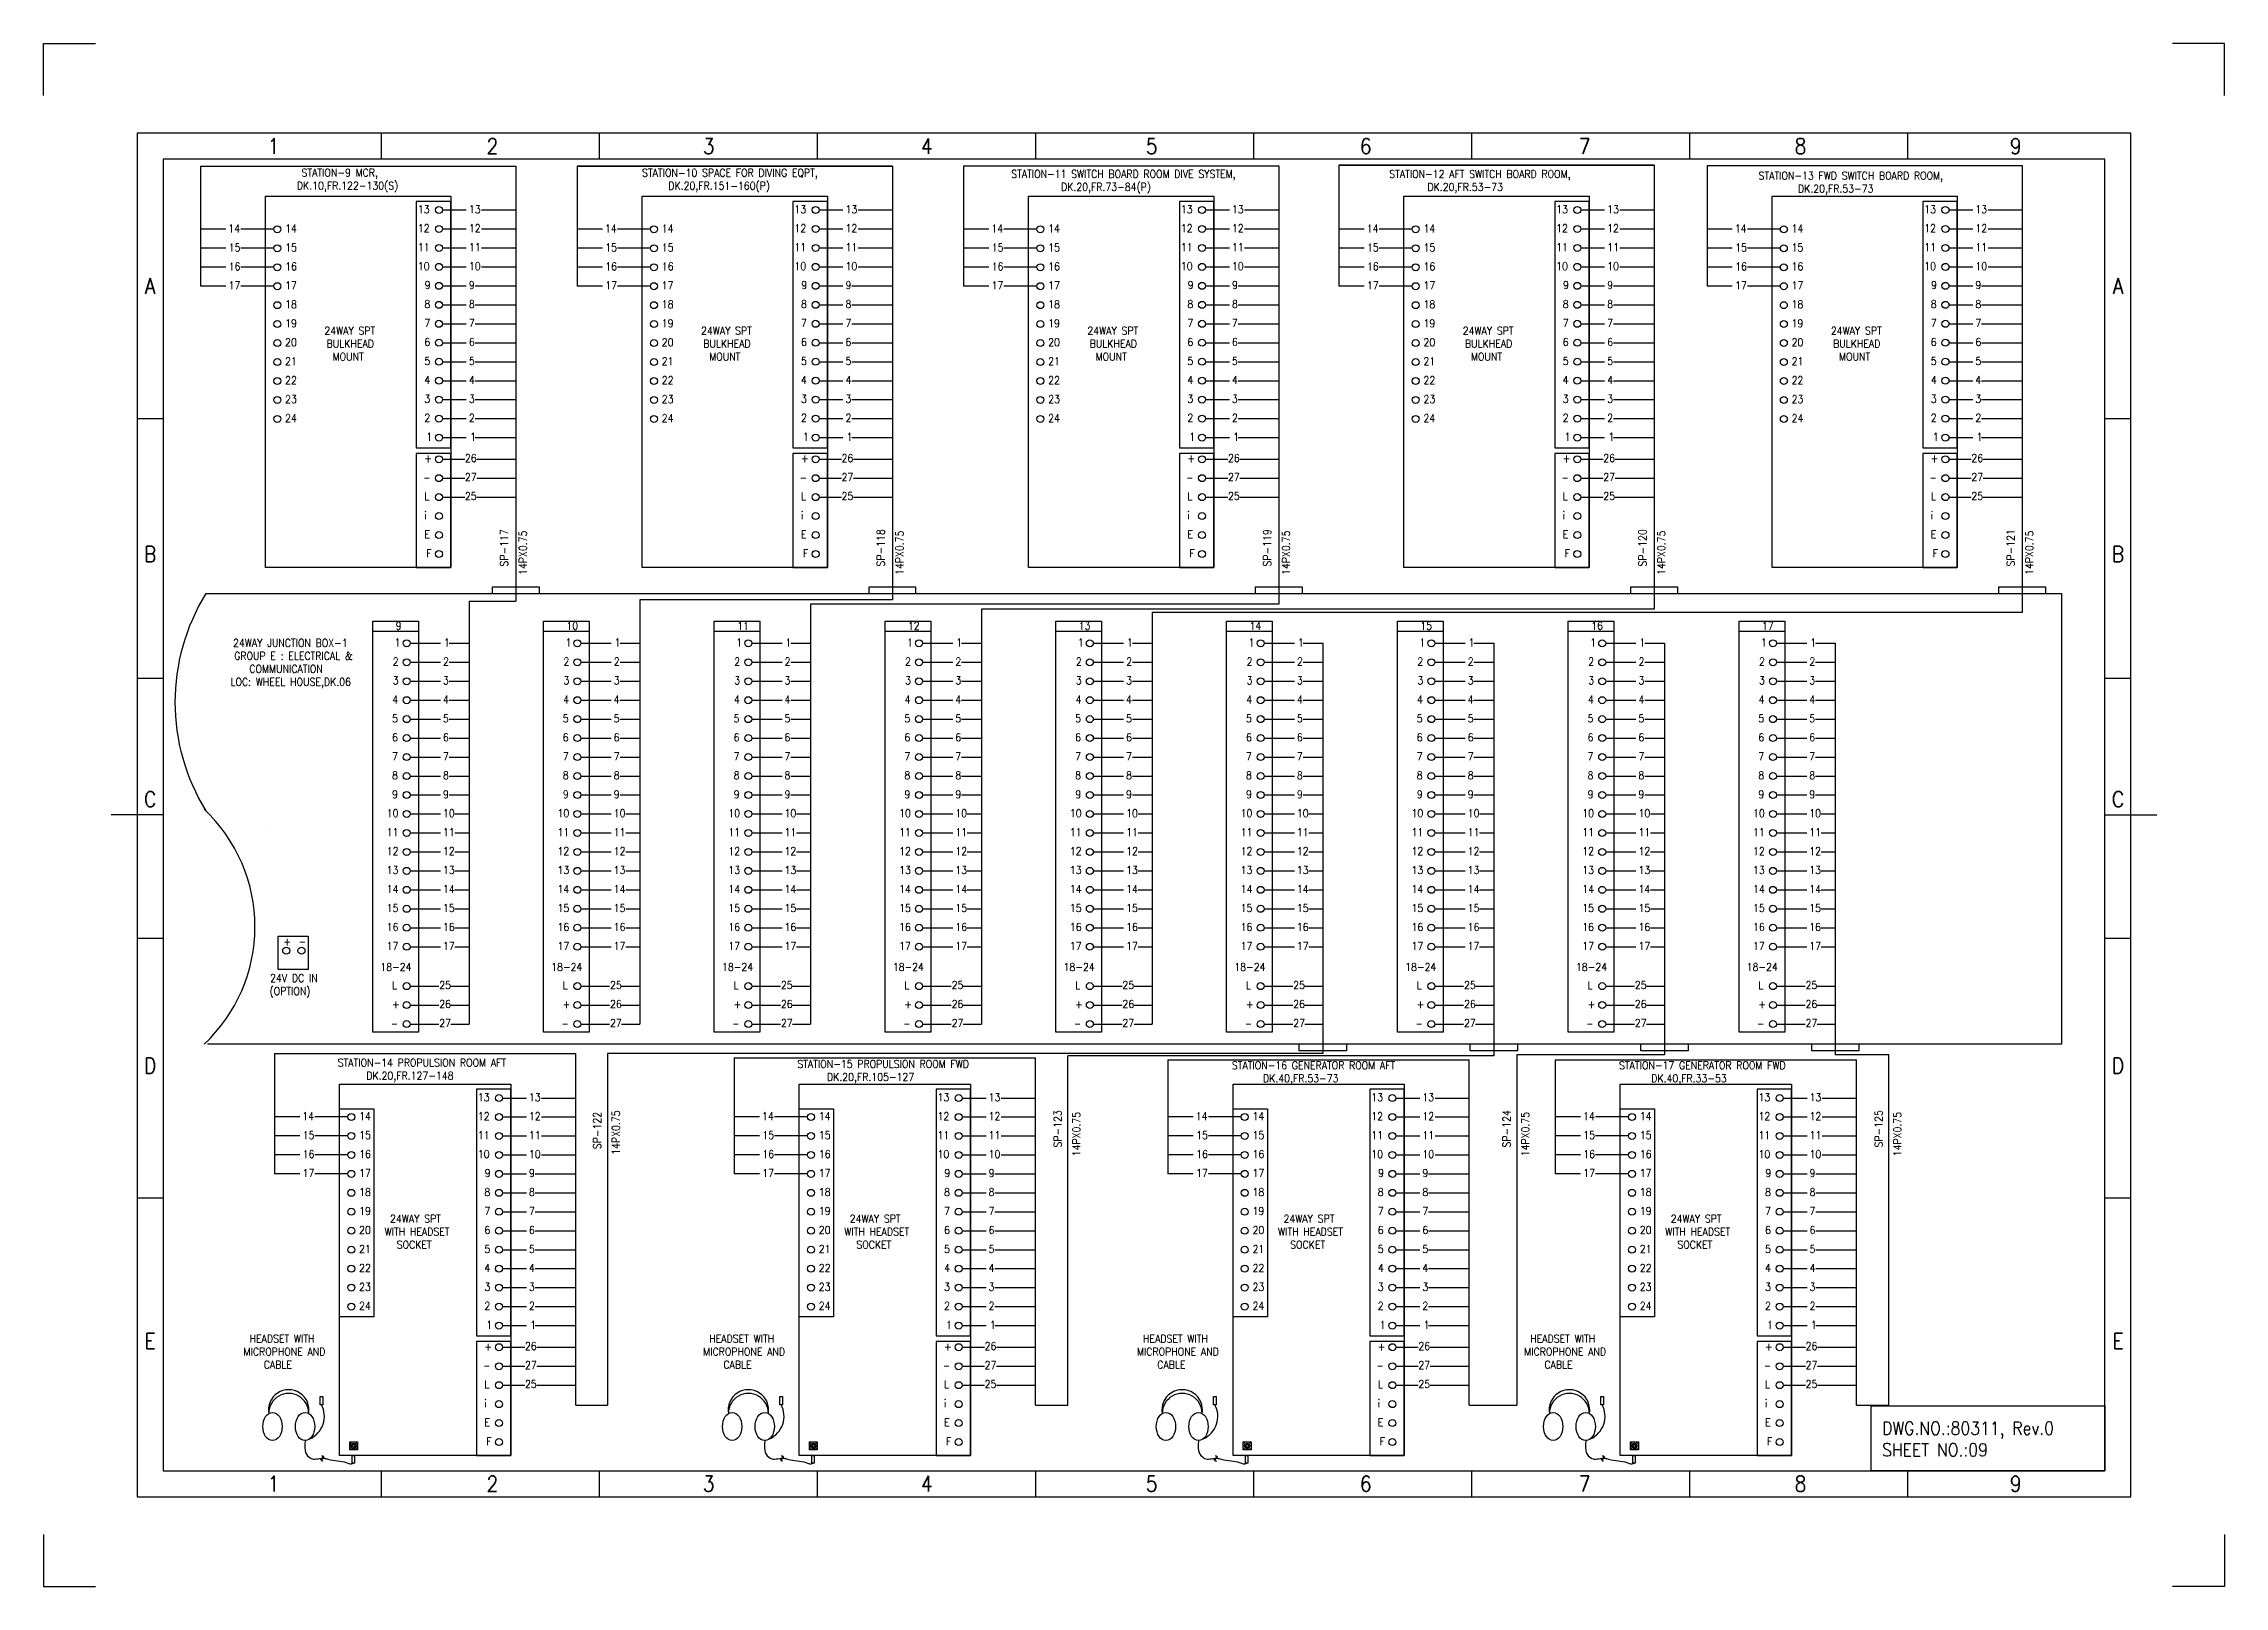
# Model space of a CAD drawing. Header units: inches. Extents: x 36 to 5114, y 9 to 306.
# Drawn here: x 3762.6 to 4182.6, y 9.1 to 306.1 of the extents above; entities that cross this region are included whole.
import ezdxf
from ezdxf.enums import TextEntityAlignment as Align

# ---------------------------------------------------------------- set-up
doc = ezdxf.new("R2010")
doc.units = ezdxf.units.IN
doc.header["$MEASUREMENT"] = 0
doc.layers.get('DEFPOINTS').update_dxf_attribs({"color": 251})
doc.layers.add('Border', color=6, linetype='Continuous')
doc.layers.add('TITLE', color=7, linetype='Continuous')
doc.layers.add('CON-050', color=3, linetype='Continuous', lineweight=50)
doc.styles.add('ROMANS', font='simplex.shx', dxfattribs={"width": 0.88})

msp = doc.modelspace()

# ---------------------------------------------------------------- texts
at = {"insert": (4116.7, 40.79), "char_height": 2.5, "width": 37.006, "attachment_point": 1, "style": 'ROMANS'}
msp.add_mtext('DWG.NO.:80311, Rev.0\\PSHEET NO.:09', dxfattribs=at)
at = {"layer": 'CON-050', "color": 0, "lineweight": 25, "char_height": 1.5, "attachment_point": 1, "style": 'ROMANS'}
for s, width, insert in [('{\\Fromans|c0;\\W1.744; \\W0.88;STATION-9 MCR,\\P DK.10,FR.122-130(S)}', 21.4493, (3810.49, 281.99)), ('{\\Fromans|c0; STATION-10 SPACE FOR DIVING EQPT,\\P{\\W5.78785; }DK.20,FR.151-160(P)}', 38.6093, (3876.98, 281.97)), ('{\\Fromans|c0; STATION-11 SWITCH BOARD ROOM DIVE SYSTEM,\\P\\W5.1044;  \\W0.88;DK.20,FR.73-84(P)}', 49.3579, (3948.07, 281.76)), ('{\\Fromans|c0; STATION-12 AFT SWITCH BOARD ROOM,\\P{\\W8.02976; }DK.20,FR.53-73}', 39.8036, (4020.88, 281.74)), ('{\\Fromans|c0; STATION-13 FWD SWITCH BOARD ROOM,\\P{\\W8.26023; }DK.20,FR.53-73}', 40.495, (4092, 281.41)), ('{\\Fromans|c0;13}', 2.3407, (3834.69, 274.95)), ('{\\Fromans|c0;13}', 1.0836, (3844.53, 274.95)), ('{\\Fromans|c0;13}', 2.3407, (3907.22, 274.95)), ('{\\Fromans|c0;13}', 1.0836, (3917.06, 274.95)), ('{\\Fromans|c0;13}', 2.3407, (3981.64, 274.95)), ('{\\Fromans|c0;13}', 1.0836, (3991.48, 274.95)), ('{\\Fromans|c0;13}', 2.3407, (4053.92, 274.95)), ('{\\Fromans|c0;13}', 1.0836, (4063.76, 274.95)), ('{\\Fromans|c0;13}', 2.3407, (4124.82, 274.95)), ('{\\Fromans|c0;13}', 1.0836, (4134.66, 274.95)), ('{\\Fromans|c0;14}', 1.0836, (3798.19, 271.24)), ('{\\Fromans|c0;14}', 2.3407, (3809.13, 271.24)), ('{\\Fromans|c0;12}', 2.3407, (3834.69, 271.3)), ('{\\Fromans|c0;12}', 1.0836, (3844.53, 271.3)), ('{\\Fromans|c0;14}', 1.0836, (3870.73, 271.24)), ('{\\Fromans|c0;14}', 2.3407, (3881.67, 271.24)), ('{\\Fromans|c0;12}', 2.3407, (3907.22, 271.3)), ('{\\Fromans|c0;12}', 1.0836, (3917.06, 271.3)), ('{\\Fromans|c0;14}', 1.0836, (3945.15, 271.24)), ('{\\Fromans|c0;14}', 2.3407, (3956.09, 271.24)), ('{\\Fromans|c0;12}', 2.3407, (3981.64, 271.3)), ('{\\Fromans|c0;12}', 1.0836, (3991.48, 271.3)), ('{\\Fromans|c0;14}', 1.0836, (4017.43, 271.24)), ('{\\Fromans|c0;14}', 2.3407, (4028.37, 271.24)), ('{\\Fromans|c0;12}', 2.3407, (4053.92, 271.3)), ('{\\Fromans|c0;12}', 1.0836, (4063.76, 271.3)), ('{\\Fromans|c0;14}', 1.0836, (4088.33, 271.24)), ('{\\Fromans|c0;14}', 2.3407, (4099.27, 271.24)), ('{\\Fromans|c0;12}', 2.3407, (4124.82, 271.3)), ('{\\Fromans|c0;12}', 1.0836, (4134.66, 271.3)), ('{\\Fromans|c0;15}', 1.5, (3798.26, 267.59)), ('{\\Fromans|c0;15}', 2.3407, (3809.13, 267.59)), ('{\\Fromans|c0;11}', 2.3407, (3834.69, 267.65)), ('{\\Fromans|c0;11}', 1.0836, (3844.53, 267.65)), ('{\\Fromans|c0;15}', 1.5, (3870.79, 267.59)), ('{\\Fromans|c0;15}', 2.3407, (3881.67, 267.59)), ('{\\Fromans|c0;11}', 2.3407, (3907.22, 267.65)), ('{\\Fromans|c0;11}', 1.0836, (3917.06, 267.65)), ('{\\Fromans|c0;15}', 1.5, (3945.21, 267.59)), ('{\\Fromans|c0;15}', 2.3407, (3956.09, 267.59)), ('{\\Fromans|c0;11}', 2.3407, (3981.64, 267.65)), ('{\\Fromans|c0;11}', 1.0836, (3991.48, 267.65)), ('{\\Fromans|c0;15}', 1.5, (4017.49, 267.59)), ('{\\Fromans|c0;15}', 2.3407, (4028.37, 267.59)), ('{\\Fromans|c0;11}', 2.3407, (4053.92, 267.65)), ('{\\Fromans|c0;11}', 1.0836, (4063.76, 267.65)), ('{\\Fromans|c0;15}', 1.5, (4088.39, 267.59)), ('{\\Fromans|c0;15}', 2.3407, (4099.27, 267.59)), ('{\\Fromans|c0;11}', 2.3407, (4124.82, 267.65)), ('{\\Fromans|c0;11}', 1.0836, (4134.66, 267.65)), ('{\\Fromans|c0;16}', 1.5, (3798.26, 263.94)), ('{\\Fromans|c0;16}', 2.3407, (3809.13, 263.94)), ('{\\Fromans|c0;10}', 2.3407, (3834.69, 264)), ('{\\Fromans|c0;10}', 1.0836, (3844.53, 264)), ('{\\Fromans|c0;16}', 1.5, (3870.79, 263.94)), ('{\\Fromans|c0;16}', 2.3407, (3881.67, 263.94)), ('{\\Fromans|c0;10}', 2.3407, (3907.22, 264)), ('{\\Fromans|c0;10}', 1.0836, (3917.06, 264)), ('{\\Fromans|c0;16}', 1.5, (3945.21, 263.94)), ('{\\Fromans|c0;16}', 2.3407, (3956.09, 263.94)), ('{\\Fromans|c0;10}', 2.3407, (3981.64, 264)), ('{\\Fromans|c0;10}', 1.0836, (3991.48, 264)), ('{\\Fromans|c0;16}', 1.5, (4017.49, 263.94)), ('{\\Fromans|c0;16}', 2.3407, (4028.37, 263.94)), ('{\\Fromans|c0;10}', 2.3407, (4053.92, 264)), ('{\\Fromans|c0;10}', 1.0836, (4063.76, 264)), ('{\\Fromans|c0;16}', 1.5, (4088.39, 263.94)), ('{\\Fromans|c0;16}', 2.3407, (4099.27, 263.94)), ('{\\Fromans|c0;10}', 2.3407, (4124.82, 264)), ('{\\Fromans|c0;10}', 1.0836, (4134.66, 264)), ('{\\Fromans|c0;17}', 1.5, (3798.26, 260.29)), ('{\\Fromans|c0;17}', 2.3407, (3809.13, 260.29)), ('{\\Fromans|c0;18}', 2.3407, (3809.13, 256.64)), ('{\\Fromans|c0;8}', 1.0836, (3835.95, 256.7)), ('{\\Fromans|c0;9}', 1.0207, (3836.01, 260.35)), ('{\\Fromans|c0;9}', 1.0836, (3844.53, 260.35)), ('{\\Fromans|c0;8}', 1.0836, (3844.53, 256.7)), ('{\\Fromans|c0;17}', 1.5, (3870.79, 260.29)), ('{\\Fromans|c0;17}', 2.3407, (3881.67, 260.29)), ('{\\Fromans|c0;18}', 2.3407, (3881.67, 256.64)), ('{\\Fromans|c0;8}', 1.0836, (3908.48, 256.7)), ('{\\Fromans|c0;9}', 1.0207, (3908.54, 260.35)), ('{\\Fromans|c0;9}', 1.0836, (3917.06, 260.35)), ('{\\Fromans|c0;8}', 1.0836, (3917.06, 256.7)), ('{\\Fromans|c0;17}', 1.5, (3945.21, 260.29)), ('{\\Fromans|c0;17}', 2.3407, (3956.09, 260.29)), ('{\\Fromans|c0;18}', 2.3407, (3956.09, 256.64)), ('{\\Fromans|c0;8}', 1.0836, (3982.9, 256.7)), ('{\\Fromans|c0;9}', 1.0207, (3982.96, 260.35)), ('{\\Fromans|c0;9}', 1.0836, (3991.48, 260.35)), ('{\\Fromans|c0;8}', 1.0836, (3991.48, 256.7)), ('{\\Fromans|c0;17}', 1.5, (4017.49, 260.29)), ('{\\Fromans|c0;17}', 2.3407, (4028.37, 260.29)), ('{\\Fromans|c0;18}', 2.3407, (4028.37, 256.64)), ('{\\Fromans|c0;8}', 1.0836, (4055.18, 256.7)), ('{\\Fromans|c0;9}', 1.0207, (4055.24, 260.35)), ('{\\Fromans|c0;9}', 1.0836, (4063.76, 260.35)), ('{\\Fromans|c0;8}', 1.0836, (4063.76, 256.7)), ('{\\Fromans|c0;17}', 1.5, (4088.39, 260.29)), ('{\\Fromans|c0;17}', 2.3407, (4099.27, 260.29)), ('{\\Fromans|c0;18}', 2.3407, (4099.27, 256.64)), ('{\\Fromans|c0;8}', 1.0836, (4126.08, 256.7)), ('{\\Fromans|c0;9}', 1.0207, (4126.14, 260.35)), ('{\\Fromans|c0;9}', 1.0836, (4134.66, 260.35)), ('{\\Fromans|c0;8}', 1.0836, (4134.66, 256.7)), ('{\\Fromans|c0;19}', 2.3407, (3809.13, 252.99)), ('{\\Fromans|c0;7}', 1.0836, (3835.95, 253.05)), ('{\\Fromans|c0;7}', 1.0836, (3844.53, 253.05)), ('{\\Fromans|c0;19}', 2.3407, (3881.67, 252.99)), ('{\\Fromans|c0;7}', 1.0836, (3908.48, 253.05)), ('{\\Fromans|c0;7}', 1.0836, (3917.06, 253.05)), ('{\\Fromans|c0;19}', 2.3407, (3956.09, 252.99)), ('{\\Fromans|c0;7}', 1.0836, (3982.9, 253.05)), ('{\\Fromans|c0;7}', 1.0836, (3991.48, 253.05)), ('{\\Fromans|c0;19}', 2.3407, (4028.37, 252.99)), ('{\\Fromans|c0;7}', 1.0836, (4055.18, 253.05)), ('{\\Fromans|c0;7}', 1.0836, (4063.76, 253.05)), ('{\\Fromans|c0;19}', 2.3407, (4099.27, 252.99)), ('{\\Fromans|c0;7}', 1.0836, (4126.08, 253.05)), ('{\\Fromans|c0;7}', 1.0836, (4134.66, 253.05)), ('{\\Fromans|c0;20}', 2.3407, (3809.13, 249.34)), ('{\\Fromans|c0;\\W1.3057; \\W0.88;24WAY SPT\\P{\\W1.72476; }BULKHEAD \\P{\\W2.83523; }MOUNT}', 14.8543, (3815.35, 251.57)), ('{\\Fromans|c0;6}', 1.0836, (3835.95, 249.4)), ('{\\Fromans|c0;6}', 1.0836, (3844.53, 249.4)), ('{\\Fromans|c0;20}', 2.3407, (3881.67, 249.34)), ('{\\Fromans|c0;\\W1.3057; \\W0.88;24WAY SPT\\P{\\W1.72476; }BULKHEAD \\P{\\W2.83523; }MOUNT}', 14.8543, (3887.89, 251.57)), ('{\\Fromans|c0;6}', 1.0836, (3908.48, 249.4)), ('{\\Fromans|c0;6}', 1.0836, (3917.06, 249.4)), ('{\\Fromans|c0;20}', 2.3407, (3956.09, 249.34)), ('{\\Fromans|c0;\\W1.3057; \\W0.88;24WAY SPT\\P{\\W1.72476; }BULKHEAD \\P{\\W2.83523; }MOUNT}', 14.8543, (3962.31, 251.57)), ('{\\Fromans|c0;6}', 1.0836, (3982.9, 249.4)), ('{\\Fromans|c0;6}', 1.0836, (3991.48, 249.4)), ('{\\Fromans|c0;20}', 2.3407, (4028.37, 249.34)), ('{\\Fromans|c0;\\W1.3057; \\W0.88;24WAY SPT\\P{\\W1.72476; }BULKHEAD \\P{\\W2.83523; }MOUNT}', 14.8543, (4034.59, 251.57)), ('{\\Fromans|c0;6}', 1.0836, (4055.18, 249.4)), ('{\\Fromans|c0;6}', 1.0836, (4063.76, 249.4)), ('{\\Fromans|c0;20}', 2.3407, (4099.27, 249.34)), ('{\\Fromans|c0;\\W1.3057; \\W0.88;24WAY SPT\\P{\\W1.72476; }BULKHEAD \\P{\\W2.83523; }MOUNT}', 14.8543, (4105.49, 251.57)), ('{\\Fromans|c0;6}', 1.0836, (4126.08, 249.4)), ('{\\Fromans|c0;6}', 1.0836, (4134.66, 249.4)), ('{\\Fromans|c0;21}', 2.3407, (3809.13, 245.69)), ('{\\Fromans|c0;5}', 1.0836, (3835.95, 245.75)), ('{\\Fromans|c0;5}', 1.0836, (3844.53, 245.75)), ('{\\Fromans|c0;21}', 2.3407, (3881.67, 245.69)), ('{\\Fromans|c0;5}', 1.0836, (3908.48, 245.75)), ('{\\Fromans|c0;5}', 1.0836, (3917.06, 245.75)), ('{\\Fromans|c0;21}', 2.3407, (3956.09, 245.69)), ('{\\Fromans|c0;5}', 1.0836, (3982.9, 245.75)), ('{\\Fromans|c0;5}', 1.0836, (3991.48, 245.75)), ('{\\Fromans|c0;21}', 2.3407, (4028.37, 245.69)), ('{\\Fromans|c0;5}', 1.0836, (4055.18, 245.75)), ('{\\Fromans|c0;5}', 1.0836, (4063.76, 245.75)), ('{\\Fromans|c0;21}', 2.3407, (4099.27, 245.69)), ('{\\Fromans|c0;5}', 1.0836, (4126.08, 245.75)), ('{\\Fromans|c0;5}', 1.0836, (4134.66, 245.75)), ('{\\Fromans|c0;22}', 2.3407, (3809.13, 242.04)), ('{\\Fromans|c0;4}', 1.1464, (3835.96, 242.1)), ('{\\Fromans|c0;4}', 1.0836, (3844.53, 242.1)), ('{\\Fromans|c0;22}', 2.3407, (3881.67, 242.04)), ('{\\Fromans|c0;4}', 1.1464, (3908.49, 242.1)), ('{\\Fromans|c0;4}', 1.0836, (3917.06, 242.1)), ('{\\Fromans|c0;22}', 2.3407, (3956.09, 242.04)), ('{\\Fromans|c0;4}', 1.1464, (3982.91, 242.1)), ('{\\Fromans|c0;4}', 1.0836, (3991.48, 242.1)), ('{\\Fromans|c0;22}', 2.3407, (4028.37, 242.04)), ('{\\Fromans|c0;4}', 1.1464, (4055.19, 242.1)), ('{\\Fromans|c0;4}', 1.0836, (4063.76, 242.1)), ('{\\Fromans|c0;22}', 2.3407, (4099.27, 242.04)), ('{\\Fromans|c0;4}', 1.1464, (4126.09, 242.1)), ('{\\Fromans|c0;4}', 1.0836, (4134.66, 242.1)), ('{\\Fromans|c0;23}', 2.3407, (3809.13, 238.39)), ('{\\Fromans|c0;3}', 1.0836, (3835.95, 238.45)), ('{\\Fromans|c0;3}', 1.0836, (3844.53, 238.45)), ('{\\Fromans|c0;23}', 2.3407, (3881.67, 238.39)), ('{\\Fromans|c0;3}', 1.0836, (3908.48, 238.45)), ('{\\Fromans|c0;3}', 1.0836, (3917.06, 238.45)), ('{\\Fromans|c0;23}', 2.3407, (3956.09, 238.39)), ('{\\Fromans|c0;3}', 1.0836, (3982.9, 238.45)), ('{\\Fromans|c0;3}', 1.0836, (3991.48, 238.45)), ('{\\Fromans|c0;23}', 2.3407, (4028.37, 238.39)), ('{\\Fromans|c0;3}', 1.0836, (4055.18, 238.45)), ('{\\Fromans|c0;3}', 1.0836, (4063.76, 238.45)), ('{\\Fromans|c0;23}', 2.3407, (4099.27, 238.39)), ('{\\Fromans|c0;3}', 1.0836, (4126.08, 238.45)), ('{\\Fromans|c0;3}', 1.0836, (4134.66, 238.45)), ('{\\Fromans|c0;24}', 2.3407, (3809.13, 234.73)), ('{\\Fromans|c0;2}', 1.0836, (3835.95, 234.8)), ('{\\Fromans|c0;1}', 0.7064, (3836.32, 231.15)), ('{\\Fromans|c0;2}', 1.0836, (3844.53, 234.8)), ('{\\Fromans|c0;1}', 0.7064, (3844.77, 231.15)), ('{\\Fromans|c0;24}', 2.3407, (3881.67, 234.73)), ('{\\Fromans|c0;2}', 1.0836, (3908.48, 234.8)), ('{\\Fromans|c0;1}', 0.7064, (3908.86, 231.15)), ('{\\Fromans|c0;2}', 1.0836, (3917.06, 234.8)), ('{\\Fromans|c0;1}', 0.7064, (3917.3, 231.15)), ('{\\Fromans|c0;24}', 2.3407, (3956.09, 234.73)), ('{\\Fromans|c0;2}', 1.0836, (3982.9, 234.8)), ('{\\Fromans|c0;1}', 0.7064, (3983.28, 231.15)), ('{\\Fromans|c0;2}', 1.0836, (3991.48, 234.8)), ('{\\Fromans|c0;1}', 0.7064, (3991.72, 231.15)), ('{\\Fromans|c0;24}', 2.3407, (4028.37, 234.73)), ('{\\Fromans|c0;2}', 1.0836, (4055.18, 234.8)), ('{\\Fromans|c0;1}', 0.7064, (4055.56, 231.15)), ('{\\Fromans|c0;2}', 1.0836, (4063.76, 234.8)), ('{\\Fromans|c0;1}', 0.7064, (4064, 231.15)), ('{\\Fromans|c0;24}', 2.3407, (4099.27, 234.73)), ('{\\Fromans|c0;2}', 1.0836, (4126.08, 234.8)), ('{\\Fromans|c0;1}', 0.7064, (4126.46, 231.15)), ('{\\Fromans|c0;2}', 1.0836, (4134.66, 234.8)), ('{\\Fromans|c0;1}', 0.7064, (4134.91, 231.15)), ('{\\Fromans|c0;26}', 1.9636, (3843.76, 227.04)), ('{\\Fromans|c0;26}', 1.9636, (3916.3, 227.04)), ('{\\Fromans|c0;26}', 1.9636, (3990.72, 227.04)), ('{\\Fromans|c0;26}', 1.9636, (4063, 227.04)), ('{\\Fromans|c0;26}', 1.9636, (4133.9, 227.04)), ('{\\Fromans|c0;+}', 1.3979, (3835.95, 226.98)), ('{\\Fromans|c0;27}', 1.9636, (3843.76, 223.39)), ('{\\Fromans|c0;+}', 1.3979, (3908.48, 226.98)), ('{\\Fromans|c0;27}', 1.9636, (3916.3, 223.39)), ('{\\Fromans|c0;+}', 1.3979, (3982.9, 226.98)), ('{\\Fromans|c0;27}', 1.9636, (3990.72, 223.39)), ('{\\Fromans|c0;+}', 1.3979, (4055.18, 226.98)), ('{\\Fromans|c0;27}', 1.9636, (4063, 223.39)), ('{\\Fromans|c0;+}', 1.3979, (4126.08, 226.98)), ('{\\Fromans|c0;27}', 1.9636, (4133.9, 223.39)), ('{\\Fromans|c0; _}', 1.3979, (3835.95, 224.08)), ('{\\Fromans|c0;L}', 1.1464, (3835.96, 219.68)), ('{\\Fromans|c0;25}', 1.9636, (3843.76, 219.74)), ('{\\Fromans|c0; _}', 1.3979, (3908.48, 224.08)), ('{\\Fromans|c0;L}', 1.1464, (3908.49, 219.68)), ('{\\Fromans|c0;25}', 1.9636, (3916.3, 219.74)), ('{\\Fromans|c0; _}', 1.3979, (3982.9, 224.08)), ('{\\Fromans|c0;L}', 1.1464, (3982.91, 219.68)), ('{\\Fromans|c0;25}', 1.9636, (3990.72, 219.74)), ('{\\Fromans|c0; _}', 1.3979, (4055.18, 224.08)), ('{\\Fromans|c0;L}', 1.1464, (4055.19, 219.68)), ('{\\Fromans|c0;25}', 1.9636, (4063, 219.74)), ('{\\Fromans|c0; _}', 1.3979, (4126.08, 224.08)), ('{\\Fromans|c0;L}', 1.1464, (4126.09, 219.68)), ('{\\Fromans|c0;25}', 1.9636, (4133.9, 219.74)), ('{\\Fromans|c0;i}', 0.3293, (3835.95, 216.02)), ('{\\Fromans|c0;i}', 0.3293, (3908.48, 216.02)), ('{\\Fromans|c0;i}', 0.3293, (3982.9, 216.02)), ('{\\Fromans|c0;i}', 0.3293, (4055.18, 216.02)), ('{\\Fromans|c0;i}', 0.3293, (4126.08, 216.02)), ('{\\Fromans|c0;E}', 1.5, (3835.95, 212.37)), ('{\\Fromans|c0;E}', 1.5, (3908.48, 212.37)), ('{\\Fromans|c0;E}', 1.5, (3982.9, 212.37)), ('{\\Fromans|c0;E}', 1.5, (4055.18, 212.37)), ('{\\Fromans|c0;E}', 1.5, (4126.08, 212.37)), ('{\\Fromans|c0;F}', 0.7064, (3836.32, 208.72)), ('{\\Fromans|c0;F}', 0.7064, (3908.86, 208.72)), ('{\\Fromans|c0;F}', 0.7064, (3983.28, 208.72)), ('{\\Fromans|c0;F}', 0.7064, (4055.56, 208.72)), ('{\\Fromans|c0;F}', 0.7064, (4126.46, 208.72)), ('{\\Fromans|c0;9}', 0.9419, (3830.41, 194.76)), ('{\\Fromans|c0;10}', 0.9419, (3863.3, 194.76)), ('{\\Fromans|c0;11}', 0.9419, (3896.19, 194.76)), ('{\\Fromans|c0;12}', 0.9419, (3929.08, 194.76)), ('{\\Fromans|c0;13}', 0.9419, (3961.98, 194.76)), ('{\\Fromans|c0;14}', 0.9419, (3994.87, 194.76)), ('{\\Fromans|c0;15}', 0.9419, (4027.76, 194.76)), ('{\\Fromans|c0;16}', 0.9419, (4060.66, 194.76)), ('{\\Fromans|c0;17}', 0.9419, (4093.55, 194.76)), ('{\\Fromans|c0;\\W0.67548; \\W0.88;24WAY JUNCTION BOX-1\\P GROUP E : ELECTRICAL & \\P{\\W3.71357; }COMMUNICATION\\P{\\W0.151666; }LOC: WHEEL HOUSE,DK.06}', 26.415, (3798.42, 191.47)), ('{\\Fromans|c0;1}', 0.7064, (3830.22, 191.54)), ('{\\Fromans|c0;1}', 0.7064, (3839.69, 191.54)), ('{\\Fromans|c0;1}', 0.7064, (3863.12, 191.54)), ('{\\Fromans|c0;1}', 0.7064, (3872.59, 191.54)), ('{\\Fromans|c0;1}', 0.7064, (3896.01, 191.54)), ('{\\Fromans|c0;1}', 0.7064, (3905.48, 191.54)), ('{\\Fromans|c0;1}', 0.7064, (3928.9, 191.54)), ('{\\Fromans|c0;1}', 0.7064, (3938.37, 191.54)), ('{\\Fromans|c0;1}', 0.7064, (3961.8, 191.54)), ('{\\Fromans|c0;1}', 0.7064, (3971.26, 191.54)), ('{\\Fromans|c0;1}', 0.7064, (3994.69, 191.54)), ('{\\Fromans|c0;1}', 0.7064, (4004.16, 191.54)), ('{\\Fromans|c0;1}', 0.7064, (4027.58, 191.54)), ('{\\Fromans|c0;1}', 0.7064, (4037.05, 191.54)), ('{\\Fromans|c0;1}', 0.7064, (4060.47, 191.54)), ('{\\Fromans|c0;1}', 0.7064, (4069.94, 191.54)), ('{\\Fromans|c0;1}', 0.7064, (4093.37, 191.54)), ('{\\Fromans|c0;1}', 0.7064, (4102.84, 191.54)), ('{\\Fromans|c0;2}', 1.0836, (3829.85, 187.89)), ('{\\Fromans|c0;2}', 1.0836, (3839.55, 187.89)), ('{\\Fromans|c0;2}', 1.0836, (3862.74, 187.89)), ('{\\Fromans|c0;2}', 1.0836, (3872.44, 187.89)), ('{\\Fromans|c0;2}', 1.0836, (3895.63, 187.89)), ('{\\Fromans|c0;2}', 1.0836, (3905.33, 187.89)), ('{\\Fromans|c0;2}', 1.0836, (3928.53, 187.89)), ('{\\Fromans|c0;2}', 1.0836, (3938.23, 187.89)), ('{\\Fromans|c0;2}', 1.0836, (3961.42, 187.89)), ('{\\Fromans|c0;2}', 1.0836, (3971.12, 187.89)), ('{\\Fromans|c0;2}', 1.0836, (3994.31, 187.89)), ('{\\Fromans|c0;2}', 1.0836, (4004.01, 187.89)), ('{\\Fromans|c0;2}', 1.0836, (4027.2, 187.89)), ('{\\Fromans|c0;2}', 1.0836, (4036.9, 187.89)), ('{\\Fromans|c0;2}', 1.0836, (4060.1, 187.89)), ('{\\Fromans|c0;2}', 1.0836, (4069.8, 187.89)), ('{\\Fromans|c0;2}', 1.0836, (4092.99, 187.89)), ('{\\Fromans|c0;2}', 1.0836, (4102.69, 187.89)), ('{\\Fromans|c0;3}', 1.0836, (3829.85, 184.24)), ('{\\Fromans|c0;3}', 0.7064, (3839.53, 184.24)), ('{\\Fromans|c0;3}', 1.0836, (3862.74, 184.24)), ('{\\Fromans|c0;3}', 0.7064, (3872.42, 184.24)), ('{\\Fromans|c0;3}', 1.0836, (3895.63, 184.24)), ('{\\Fromans|c0;3}', 0.7064, (3905.31, 184.24)), ('{\\Fromans|c0;3}', 1.0836, (3928.53, 184.24)), ('{\\Fromans|c0;3}', 0.7064, (3938.21, 184.24)), ('{\\Fromans|c0;3}', 1.0836, (3961.42, 184.24)), ('{\\Fromans|c0;3}', 0.7064, (3971.1, 184.24)), ('{\\Fromans|c0;3}', 1.0836, (3994.31, 184.24)), ('{\\Fromans|c0;3}', 0.7064, (4003.99, 184.24)), ('{\\Fromans|c0;3}', 1.0836, (4027.2, 184.24)), ('{\\Fromans|c0;3}', 0.7064, (4036.89, 184.24)), ('{\\Fromans|c0;3}', 1.0836, (4060.1, 184.24)), ('{\\Fromans|c0;3}', 0.7064, (4069.78, 184.24)), ('{\\Fromans|c0;3}', 1.0836, (4092.99, 184.24)), ('{\\Fromans|c0;3}', 0.7064, (4102.67, 184.24)), ('{\\Fromans|c0;5}', 1.0836, (3829.72, 176.93)), ('{\\Fromans|c0;4}', 1.1464, (3829.78, 180.58)), ('{\\Fromans|c0;4}', 0.7064, (3839.53, 180.58)), ('{\\Fromans|c0;5}', 0.7064, (3839.53, 176.93)), ('{\\Fromans|c0;5}', 1.0836, (3862.61, 176.93)), ('{\\Fromans|c0;4}', 1.1464, (3862.68, 180.58)), ('{\\Fromans|c0;4}', 0.7064, (3872.42, 180.58)), ('{\\Fromans|c0;5}', 0.7064, (3872.42, 176.93)), ('{\\Fromans|c0;5}', 1.0836, (3895.51, 176.93)), ('{\\Fromans|c0;4}', 1.1464, (3895.57, 180.58)), ('{\\Fromans|c0;4}', 0.7064, (3905.31, 180.58)), ('{\\Fromans|c0;5}', 0.7064, (3905.31, 176.93)), ('{\\Fromans|c0;5}', 1.0836, (3928.4, 176.93)), ('{\\Fromans|c0;4}', 1.1464, (3928.46, 180.58)), ('{\\Fromans|c0;4}', 0.7064, (3938.21, 180.58)), ('{\\Fromans|c0;5}', 0.7064, (3938.21, 176.93)), ('{\\Fromans|c0;5}', 1.0836, (3961.29, 176.93)), ('{\\Fromans|c0;4}', 1.1464, (3961.36, 180.58)), ('{\\Fromans|c0;4}', 0.7064, (3971.1, 180.58)), ('{\\Fromans|c0;5}', 0.7064, (3971.1, 176.93)), ('{\\Fromans|c0;5}', 1.0836, (3994.19, 176.93)), ('{\\Fromans|c0;4}', 1.1464, (3994.25, 180.58)), ('{\\Fromans|c0;4}', 0.7064, (4003.99, 180.58)), ('{\\Fromans|c0;5}', 0.7064, (4003.99, 176.93)), ('{\\Fromans|c0;5}', 1.0836, (4027.08, 176.93)), ('{\\Fromans|c0;4}', 1.1464, (4027.14, 180.58)), ('{\\Fromans|c0;4}', 0.7064, (4036.89, 180.58)), ('{\\Fromans|c0;5}', 0.7064, (4036.89, 176.93)), ('{\\Fromans|c0;5}', 1.0836, (4059.97, 176.93)), ('{\\Fromans|c0;4}', 1.1464, (4060.03, 180.58)), ('{\\Fromans|c0;4}', 0.7064, (4069.78, 180.58)), ('{\\Fromans|c0;5}', 0.7064, (4069.78, 176.93)), ('{\\Fromans|c0;5}', 1.0836, (4092.86, 176.93)), ('{\\Fromans|c0;4}', 1.1464, (4092.93, 180.58)), ('{\\Fromans|c0;4}', 0.7064, (4102.67, 180.58)), ('{\\Fromans|c0;5}', 0.7064, (4102.67, 176.93)), ('{\\Fromans|c0;6}', 1.0836, (3829.72, 173.28)), ('{\\Fromans|c0;6}', 0.7064, (3839.53, 173.28)), ('{\\Fromans|c0;6}', 1.0836, (3862.61, 173.28)), ('{\\Fromans|c0;6}', 0.7064, (3872.42, 173.28)), ('{\\Fromans|c0;6}', 1.0836, (3895.51, 173.28)), ('{\\Fromans|c0;6}', 0.7064, (3905.31, 173.28)), ('{\\Fromans|c0;6}', 1.0836, (3928.4, 173.28)), ('{\\Fromans|c0;6}', 0.7064, (3938.21, 173.28)), ('{\\Fromans|c0;6}', 1.0836, (3961.29, 173.28)), ('{\\Fromans|c0;6}', 0.7064, (3971.1, 173.28)), ('{\\Fromans|c0;6}', 1.0836, (3994.19, 173.28)), ('{\\Fromans|c0;6}', 0.7064, (4003.99, 173.28)), ('{\\Fromans|c0;6}', 1.0836, (4027.08, 173.28)), ('{\\Fromans|c0;6}', 0.7064, (4036.89, 173.28)), ('{\\Fromans|c0;6}', 1.0836, (4059.97, 173.28)), ('{\\Fromans|c0;6}', 0.7064, (4069.78, 173.28)), ('{\\Fromans|c0;6}', 1.0836, (4092.86, 173.28)), ('{\\Fromans|c0;6}', 0.7064, (4102.67, 173.28)), ('{\\Fromans|c0;7}', 1.0836, (3829.72, 169.63)), ('{\\Fromans|c0;7}', 0.7064, (3839.53, 169.63)), ('{\\Fromans|c0;7}', 1.0836, (3862.61, 169.63)), ('{\\Fromans|c0;7}', 0.7064, (3872.42, 169.63)), ('{\\Fromans|c0;7}', 1.0836, (3895.51, 169.63)), ('{\\Fromans|c0;7}', 0.7064, (3905.31, 169.63)), ('{\\Fromans|c0;7}', 1.0836, (3928.4, 169.63)), ('{\\Fromans|c0;7}', 0.7064, (3938.21, 169.63)), ('{\\Fromans|c0;7}', 1.0836, (3961.29, 169.63)), ('{\\Fromans|c0;7}', 0.7064, (3971.1, 169.63)), ('{\\Fromans|c0;7}', 1.0836, (3994.19, 169.63)), ('{\\Fromans|c0;7}', 0.7064, (4003.99, 169.63)), ('{\\Fromans|c0;7}', 1.0836, (4027.08, 169.63)), ('{\\Fromans|c0;7}', 0.7064, (4036.89, 169.63)), ('{\\Fromans|c0;7}', 1.0836, (4059.97, 169.63)), ('{\\Fromans|c0;7}', 0.7064, (4069.78, 169.63)), ('{\\Fromans|c0;7}', 1.0836, (4092.86, 169.63)), ('{\\Fromans|c0;7}', 0.7064, (4102.67, 169.63)), ('{\\Fromans|c0;8}', 1.0836, (3829.72, 165.98)), ('{\\Fromans|c0;8}', 0.7064, (3839.53, 165.98)), ('{\\Fromans|c0;8}', 1.0836, (3862.61, 165.98)), ('{\\Fromans|c0;8}', 0.7064, (3872.42, 165.98)), ('{\\Fromans|c0;8}', 1.0836, (3895.51, 165.98)), ('{\\Fromans|c0;8}', 0.7064, (3905.31, 165.98)), ('{\\Fromans|c0;8}', 1.0836, (3928.4, 165.98)), ('{\\Fromans|c0;8}', 0.7064, (3938.21, 165.98)), ('{\\Fromans|c0;8}', 1.0836, (3961.29, 165.98)), ('{\\Fromans|c0;8}', 0.7064, (3971.1, 165.98)), ('{\\Fromans|c0;8}', 1.0836, (3994.19, 165.98)), ('{\\Fromans|c0;8}', 0.7064, (4003.99, 165.98)), ('{\\Fromans|c0;8}', 1.0836, (4027.08, 165.98)), ('{\\Fromans|c0;8}', 0.7064, (4036.89, 165.98)), ('{\\Fromans|c0;8}', 1.0836, (4059.97, 165.98)), ('{\\Fromans|c0;8}', 0.7064, (4069.78, 165.98)), ('{\\Fromans|c0;8}', 1.0836, (4092.86, 165.98)), ('{\\Fromans|c0;8}', 0.7064, (4102.67, 165.98)), ('{\\Fromans|c0;9}', 1.0207, (3829.73, 162.33)), ('{\\Fromans|c0;9}', 0.7064, (3839.53, 162.33)), ('{\\Fromans|c0;9}', 1.0207, (3862.63, 162.33)), ('{\\Fromans|c0;9}', 0.7064, (3872.42, 162.33)), ('{\\Fromans|c0;9}', 1.0207, (3895.52, 162.33)), ('{\\Fromans|c0;9}', 0.7064, (3905.31, 162.33)), ('{\\Fromans|c0;9}', 1.0207, (3928.41, 162.33)), ('{\\Fromans|c0;9}', 0.7064, (3938.21, 162.33)), ('{\\Fromans|c0;9}', 1.0207, (3961.31, 162.33)), ('{\\Fromans|c0;9}', 0.7064, (3971.1, 162.33)), ('{\\Fromans|c0;9}', 1.0207, (3994.2, 162.33)), ('{\\Fromans|c0;9}', 0.7064, (4003.99, 162.33)), ('{\\Fromans|c0;9}', 1.0207, (4027.09, 162.33)), ('{\\Fromans|c0;9}', 0.7064, (4036.89, 162.33)), ('{\\Fromans|c0;9}', 1.0207, (4059.98, 162.33)), ('{\\Fromans|c0;9}', 0.7064, (4069.78, 162.33)), ('{\\Fromans|c0;9}', 1.0207, (4092.88, 162.33)), ('{\\Fromans|c0;9}', 0.7064, (4102.67, 162.33)), ('{\\Fromans|c0;10}', 2.0547, (3828.7, 158.68)), ('{\\Fromans|c0;10}', 0.7064, (3839.53, 158.68)), ('{\\Fromans|c0;10}', 2.0547, (3861.59, 158.68)), ('{\\Fromans|c0;10}', 0.7064, (3872.42, 158.68)), ('{\\Fromans|c0;10}', 2.0547, (3894.49, 158.68)), ('{\\Fromans|c0;10}', 0.7064, (3905.31, 158.68)), ('{\\Fromans|c0;10}', 2.0547, (3927.38, 158.68)), ('{\\Fromans|c0;10}', 0.7064, (3938.21, 158.68)), ('{\\Fromans|c0;10}', 2.0547, (3960.27, 158.68)), ('{\\Fromans|c0;10}', 0.7064, (3971.1, 158.68)), ('{\\Fromans|c0;10}', 2.0547, (3993.16, 158.68)), ('{\\Fromans|c0;10}', 0.7064, (4003.99, 158.68)), ('{\\Fromans|c0;10}', 2.0547, (4026.06, 158.68)), ('{\\Fromans|c0;10}', 0.7064, (4036.89, 158.68)), ('{\\Fromans|c0;10}', 2.0547, (4058.95, 158.68)), ('{\\Fromans|c0;10}', 0.7064, (4069.78, 158.68)), ('{\\Fromans|c0;10}', 2.0547, (4091.84, 158.68)), ('{\\Fromans|c0;10}', 0.7064, (4102.67, 158.68)), ('{\\Fromans|c0;11}', 1.9636, (3828.7, 155.03)), ('{\\Fromans|c0;12}', 2.0547, (3828.7, 151.38)), ('{\\Fromans|c0;11}', 1.5, (3839.53, 155.03)), ('{\\Fromans|c0;12}', 1.5, (3839.53, 151.38)), ('{\\Fromans|c0;11}', 1.9636, (3861.59, 155.03)), ('{\\Fromans|c0;12}', 2.0547, (3861.59, 151.38)), ('{\\Fromans|c0;11}', 1.5, (3872.42, 155.03)), ('{\\Fromans|c0;12}', 1.5, (3872.42, 151.38)), ('{\\Fromans|c0;11}', 1.9636, (3894.49, 155.03)), ('{\\Fromans|c0;12}', 2.0547, (3894.49, 151.38)), ('{\\Fromans|c0;11}', 1.5, (3905.31, 155.03)), ('{\\Fromans|c0;12}', 1.5, (3905.31, 151.38)), ('{\\Fromans|c0;11}', 1.9636, (3927.38, 155.03)), ('{\\Fromans|c0;12}', 2.0547, (3927.38, 151.38)), ('{\\Fromans|c0;11}', 1.5, (3938.21, 155.03)), ('{\\Fromans|c0;12}', 1.5, (3938.21, 151.38)), ('{\\Fromans|c0;11}', 1.9636, (3960.27, 155.03)), ('{\\Fromans|c0;12}', 2.0547, (3960.27, 151.38)), ('{\\Fromans|c0;11}', 1.5, (3971.1, 155.03)), ('{\\Fromans|c0;12}', 1.5, (3971.1, 151.38)), ('{\\Fromans|c0;11}', 1.9636, (3993.16, 155.03)), ('{\\Fromans|c0;12}', 2.0547, (3993.16, 151.38)), ('{\\Fromans|c0;11}', 1.5, (4003.99, 155.03)), ('{\\Fromans|c0;12}', 1.5, (4003.99, 151.38)), ('{\\Fromans|c0;11}', 1.9636, (4026.06, 155.03)), ('{\\Fromans|c0;12}', 2.0547, (4026.06, 151.38)), ('{\\Fromans|c0;11}', 1.5, (4036.89, 155.03)), ('{\\Fromans|c0;12}', 1.5, (4036.89, 151.38)), ('{\\Fromans|c0;11}', 1.9636, (4058.95, 155.03)), ('{\\Fromans|c0;12}', 2.0547, (4058.95, 151.38)), ('{\\Fromans|c0;11}', 1.5, (4069.78, 155.03)), ('{\\Fromans|c0;12}', 1.5, (4069.78, 151.38)), ('{\\Fromans|c0;11}', 1.9636, (4091.84, 155.03)), ('{\\Fromans|c0;12}', 2.0547, (4091.84, 151.38)), ('{\\Fromans|c0;11}', 1.5, (4102.67, 155.03)), ('{\\Fromans|c0;12}', 1.5, (4102.67, 151.38)), ('{\\Fromans|c0;13}', 2.0547, (3828.7, 147.73)), ('{\\Fromans|c0;13}', 1.5, (3839.53, 147.73)), ('{\\Fromans|c0;13}', 2.0547, (3861.59, 147.73)), ('{\\Fromans|c0;13}', 1.5, (3872.42, 147.73)), ('{\\Fromans|c0;13}', 2.0547, (3894.49, 147.73)), ('{\\Fromans|c0;13}', 1.5, (3905.31, 147.73)), ('{\\Fromans|c0;13}', 2.0547, (3927.38, 147.73)), ('{\\Fromans|c0;13}', 1.5, (3938.21, 147.73)), ('{\\Fromans|c0;13}', 2.0547, (3960.27, 147.73)), ('{\\Fromans|c0;13}', 1.5, (3971.1, 147.73)), ('{\\Fromans|c0;13}', 2.0547, (3993.16, 147.73)), ('{\\Fromans|c0;13}', 1.5, (4003.99, 147.73)), ('{\\Fromans|c0;13}', 2.0547, (4026.06, 147.73)), ('{\\Fromans|c0;13}', 1.5, (4036.89, 147.73)), ('{\\Fromans|c0;13}', 2.0547, (4058.95, 147.73)), ('{\\Fromans|c0;13}', 1.5, (4069.78, 147.73)), ('{\\Fromans|c0;13}', 2.0547, (4091.84, 147.73)), ('{\\Fromans|c0;13}', 1.5, (4102.67, 147.73)), ('{\\Fromans|c0;14}', 2.0547, (3828.7, 144.08)), ('{\\Fromans|c0;14}', 1.5, (3839.53, 144.08)), ('{\\Fromans|c0;14}', 2.0547, (3861.59, 144.08)), ('{\\Fromans|c0;14}', 1.5, (3872.42, 144.08)), ('{\\Fromans|c0;14}', 2.0547, (3894.49, 144.08)), ('{\\Fromans|c0;14}', 1.5, (3905.31, 144.08)), ('{\\Fromans|c0;14}', 2.0547, (3927.38, 144.08)), ('{\\Fromans|c0;14}', 1.5, (3938.21, 144.08)), ('{\\Fromans|c0;14}', 2.0547, (3960.27, 144.08)), ('{\\Fromans|c0;14}', 1.5, (3971.1, 144.08)), ('{\\Fromans|c0;14}', 2.0547, (3993.16, 144.08)), ('{\\Fromans|c0;14}', 1.5, (4003.99, 144.08)), ('{\\Fromans|c0;14}', 2.0547, (4026.06, 144.08)), ('{\\Fromans|c0;14}', 1.5, (4036.89, 144.08)), ('{\\Fromans|c0;14}', 2.0547, (4058.95, 144.08)), ('{\\Fromans|c0;14}', 1.5, (4069.78, 144.08)), ('{\\Fromans|c0;14}', 2.0547, (4091.84, 144.08)), ('{\\Fromans|c0;14}', 1.5, (4102.67, 144.08)), ('{\\Fromans|c0;15}', 2.0547, (3828.7, 140.43)), ('{\\Fromans|c0;15}', 1.5, (3839.53, 140.43)), ('{\\Fromans|c0;15}', 2.0547, (3861.59, 140.43)), ('{\\Fromans|c0;15}', 1.5, (3872.42, 140.43)), ('{\\Fromans|c0;15}', 2.0547, (3894.49, 140.43)), ('{\\Fromans|c0;15}', 1.5, (3905.31, 140.43)), ('{\\Fromans|c0;15}', 2.0547, (3927.38, 140.43)), ('{\\Fromans|c0;15}', 1.5, (3938.21, 140.43)), ('{\\Fromans|c0;15}', 2.0547, (3960.27, 140.43)), ('{\\Fromans|c0;15}', 1.5, (3971.1, 140.43)), ('{\\Fromans|c0;15}', 2.0547, (3993.16, 140.43)), ('{\\Fromans|c0;15}', 1.5, (4003.99, 140.43)), ('{\\Fromans|c0;15}', 2.0547, (4026.06, 140.43)), ('{\\Fromans|c0;15}', 1.5, (4036.89, 140.43)), ('{\\Fromans|c0;15}', 2.0547, (4058.95, 140.43)), ('{\\Fromans|c0;15}', 1.5, (4069.78, 140.43)), ('{\\Fromans|c0;15}', 2.0547, (4091.84, 140.43)), ('{\\Fromans|c0;15}', 1.5, (4102.67, 140.43)), ('{\\Fromans|c0;16}', 2.0547, (3828.7, 136.78)), ('{\\Fromans|c0;16}', 1.5, (3839.53, 136.78)), ('{\\Fromans|c0;16}', 2.0547, (3861.59, 136.78)), ('{\\Fromans|c0;16}', 1.5, (3872.42, 136.78)), ('{\\Fromans|c0;16}', 2.0547, (3894.49, 136.78)), ('{\\Fromans|c0;16}', 1.5, (3905.31, 136.78)), ('{\\Fromans|c0;16}', 2.0547, (3927.38, 136.78)), ('{\\Fromans|c0;16}', 1.5, (3938.21, 136.78)), ('{\\Fromans|c0;16}', 2.0547, (3960.27, 136.78)), ('{\\Fromans|c0;16}', 1.5, (3971.1, 136.78)), ('{\\Fromans|c0;16}', 2.0547, (3993.16, 136.78)), ('{\\Fromans|c0;16}', 1.5, (4003.99, 136.78)), ('{\\Fromans|c0;16}', 2.0547, (4026.06, 136.78)), ('{\\Fromans|c0;16}', 1.5, (4036.89, 136.78)), ('{\\Fromans|c0;16}', 2.0547, (4058.95, 136.78)), ('{\\Fromans|c0;16}', 1.5, (4069.78, 136.78)), ('{\\Fromans|c0;16}', 2.0547, (4091.84, 136.78)), ('{\\Fromans|c0;16}', 1.5, (4102.67, 136.78)), ('{\\Fromans|c0;+}', 1.3979, (3808.77, 133.95)), ('{\\Fromans|c0;-}', 1.3979, (3811.71, 133.95)), ('{\\Fromans|c0;17}', 2.0547, (3828.7, 133.13)), ('{\\Fromans|c0;17}', 1.5, (3839.53, 133.13)), ('{\\Fromans|c0;17}', 2.0547, (3861.59, 133.13)), ('{\\Fromans|c0;17}', 1.5, (3872.42, 133.13)), ('{\\Fromans|c0;17}', 2.0547, (3894.49, 133.13)), ('{\\Fromans|c0;17}', 1.5, (3905.31, 133.13)), ('{\\Fromans|c0;17}', 2.0547, (3927.38, 133.13)), ('{\\Fromans|c0;17}', 1.5, (3938.21, 133.13)), ('{\\Fromans|c0;17}', 2.0547, (3960.27, 133.13)), ('{\\Fromans|c0;17}', 1.5, (3971.1, 133.13)), ('{\\Fromans|c0;17}', 2.0547, (3993.16, 133.13)), ('{\\Fromans|c0;17}', 1.5, (4003.99, 133.13)), ('{\\Fromans|c0;17}', 2.0547, (4026.06, 133.13)), ('{\\Fromans|c0;17}', 1.5, (4036.89, 133.13)), ('{\\Fromans|c0;17}', 2.0547, (4058.95, 133.13)), ('{\\Fromans|c0;17}', 1.5, (4069.78, 133.13)), ('{\\Fromans|c0;17}', 2.0547, (4091.84, 133.13)), ('{\\Fromans|c0;17}', 1.5, (4102.67, 133.13)), ('{\\Fromans|c0; 24V DC IN\\P{\\W0.780238; }(OPTION)}', 10.575, (3805.34, 126.93)), ('{\\Fromans|c0;18-24}', 6.5521, (3827.48, 129.07)), ('{\\Fromans|c0;18-24}', 6.5521, (3860.37, 129.07)), ('{\\Fromans|c0;18-24}', 6.5521, (3893.27, 129.07)), ('{\\Fromans|c0;18-24}', 6.5521, (3926.16, 129.07)), ('{\\Fromans|c0;18-24}', 6.5521, (3959.05, 129.07)), ('{\\Fromans|c0;18-24}', 6.5521, (3991.94, 129.07)), ('{\\Fromans|c0;18-24}', 6.5521, (4024.84, 129.07)), ('{\\Fromans|c0;18-24}', 6.5521, (4057.73, 129.07)), ('{\\Fromans|c0;18-24}', 6.5521, (4090.62, 129.07)), ('{\\Fromans|c0;L}', 1.0207, (3829.72, 125.54)), ('{\\Fromans|c0;25}', 2.3407, (3838.82, 125.6)), ('{\\Fromans|c0;26}', 2.3407, (3838.82, 121.95)), ('{\\Fromans|c0;L}', 1.0207, (3862.61, 125.54)), ('{\\Fromans|c0;25}', 2.3407, (3871.71, 125.6)), ('{\\Fromans|c0;26}', 2.3407, (3871.71, 121.95)), ('{\\Fromans|c0;L}', 1.0207, (3895.51, 125.54)), ('{\\Fromans|c0;25}', 2.3407, (3904.61, 125.6)), ('{\\Fromans|c0;26}', 2.3407, (3904.61, 121.95)), ('{\\Fromans|c0;L}', 1.0207, (3928.4, 125.54)), ('{\\Fromans|c0;25}', 2.3407, (3937.5, 125.6)), ('{\\Fromans|c0;26}', 2.3407, (3937.5, 121.95)), ('{\\Fromans|c0;L}', 1.0207, (3961.29, 125.54)), ('{\\Fromans|c0;25}', 2.3407, (3970.39, 125.6)), ('{\\Fromans|c0;26}', 2.3407, (3970.39, 121.95)), ('{\\Fromans|c0;L}', 1.0207, (3994.18, 125.54)), ('{\\Fromans|c0;25}', 2.3407, (4003.29, 125.6)), ('{\\Fromans|c0;26}', 2.3407, (4003.29, 121.95)), ('{\\Fromans|c0;L}', 1.0207, (4027.08, 125.54)), ('{\\Fromans|c0;25}', 2.3407, (4036.18, 125.6)), ('{\\Fromans|c0;26}', 2.3407, (4036.18, 121.95)), ('{\\Fromans|c0;L}', 1.0207, (4059.97, 125.54)), ('{\\Fromans|c0;25}', 2.3407, (4069.07, 125.6)), ('{\\Fromans|c0;26}', 2.3407, (4069.07, 121.95)), ('{\\Fromans|c0;L}', 1.0207, (4092.86, 125.54)), ('{\\Fromans|c0;25}', 2.3407, (4101.96, 125.6)), ('{\\Fromans|c0;26}', 2.3407, (4101.96, 121.95)), ('{\\Fromans|c0;+}', 1.3979, (3829.72, 121.88)), ('{\\Fromans|c0;27}', 2.3407, (3838.82, 118.3)), ('{\\Fromans|c0;+}', 1.3979, (3862.61, 121.88)), ('{\\Fromans|c0;27}', 2.3407, (3871.71, 118.3)), ('{\\Fromans|c0;+}', 1.3979, (3895.51, 121.88)), ('{\\Fromans|c0;27}', 2.3407, (3904.61, 118.3)), ('{\\Fromans|c0;+}', 1.3979, (3928.4, 121.88)), ('{\\Fromans|c0;27}', 2.3407, (3937.5, 118.3)), ('{\\Fromans|c0;+}', 1.3979, (3961.29, 121.88)), ('{\\Fromans|c0;27}', 2.3407, (3970.39, 118.3)), ('{\\Fromans|c0;+}', 1.3979, (3994.19, 121.88)), ('{\\Fromans|c0;27}', 2.3407, (4003.29, 118.3)), ('{\\Fromans|c0;+}', 1.3979, (4027.08, 121.88)), ('{\\Fromans|c0;27}', 2.3407, (4036.18, 118.3)), ('{\\Fromans|c0;+}', 1.3979, (4059.97, 121.88)), ('{\\Fromans|c0;27}', 2.3407, (4069.07, 118.3)), ('{\\Fromans|c0;+}', 1.3979, (4092.86, 121.88)), ('{\\Fromans|c0;27}', 2.3407, (4101.96, 118.3)), ('{\\Fromans|c0; _}', 1.3979, (3829.72, 118.99)), ('{\\Fromans|c0; _}', 1.3979, (3862.61, 118.99)), ('{\\Fromans|c0; _}', 1.3979, (3895.51, 118.99)), ('{\\Fromans|c0; _}', 1.3979, (3928.4, 118.99)), ('{\\Fromans|c0; _}', 1.3979, (3961.29, 118.99)), ('{\\Fromans|c0; _}', 1.3979, (3994.19, 118.99)), ('{\\Fromans|c0; _}', 1.3979, (4027.08, 118.99)), ('{\\Fromans|c0; _}', 1.3979, (4059.97, 118.99)), ('{\\Fromans|c0; _}', 1.3979, (4092.86, 118.99)), ('{\\Fromans|c0; STATION-14 PROPULSION ROOM AFT\\P{\\W6.22785; }DK.20,FR.127-148}', 36.9121, (3818.36, 110.64)), ('{\\Fromans|c0; STATION-15 PROPULSION ROOM FWD\\P{\\W6.41642; }DK.20,FR.105-127}', 37.4779, (3906.89, 110.41)), ('{\\Fromans|c0; STATION-16 GENERATOR ROOM AFT\\P{\\W6.70976; }DK.40,FR.53-73}', 35.8436, (3990.56, 110.13)), ('{\\Fromans|c0; STATION-17 GENERATOR ROOM FWD\\P{\\W6.89833; }DK.40,FR.33-53}', 36.4093, (4065.14, 110.13)), ('{\\Fromans|c0;13}', 2.3407, (3846.25, 104)), ('{\\Fromans|c0;13}', 1.0836, (3856.09, 104)), ('{\\Fromans|c0;13}', 2.3407, (3934.78, 104)), ('{\\Fromans|c0;13}', 1.0836, (3944.62, 104)), ('{\\Fromans|c0;13}', 2.3407, (4018.32, 104)), ('{\\Fromans|c0;13}', 1.0836, (4028.16, 104)), ('{\\Fromans|c0;13}', 2.3407, (4092.89, 104)), ('{\\Fromans|c0;13}', 1.0836, (4102.73, 104)), ('{\\Fromans|c0;14}', 1.0836, (3812.44, 100.35)), ('{\\Fromans|c0;15}', 1.5, (3812.51, 96.7)), ('{\\Fromans|c0;14}', 2.3407, (3823.38, 100.35)), ('{\\Fromans|c0;15}', 2.3407, (3823.38, 96.7)), ('{\\Fromans|c0;12}', 2.3407, (3846.25, 100.35)), ('{\\Fromans|c0;11}', 2.3407, (3846.25, 96.7)), ('{\\Fromans|c0;12}', 1.0836, (3856.09, 100.35)), ('{\\Fromans|c0;11}', 1.0836, (3856.09, 96.7)), ('{\\Fromans|c0;14}', 1.0836, (3900.97, 100.35)), ('{\\Fromans|c0;15}', 1.5, (3901.04, 96.7)), ('{\\Fromans|c0;14}', 2.3407, (3911.91, 100.35)), ('{\\Fromans|c0;15}', 2.3407, (3911.91, 96.7)), ('{\\Fromans|c0;12}', 2.3407, (3934.78, 100.35)), ('{\\Fromans|c0;11}', 2.3407, (3934.78, 96.7)), ('{\\Fromans|c0;12}', 1.0836, (3944.62, 100.35)), ('{\\Fromans|c0;11}', 1.0836, (3944.62, 96.7)), ('{\\Fromans|c0;14}', 1.0836, (3984.51, 100.35)), ('{\\Fromans|c0;15}', 1.5, (3984.58, 96.7)), ('{\\Fromans|c0;14}', 2.3407, (3995.45, 100.35)), ('{\\Fromans|c0;15}', 2.3407, (3995.45, 96.7)), ('{\\Fromans|c0;12}', 2.3407, (4018.32, 100.35)), ('{\\Fromans|c0;11}', 2.3407, (4018.32, 96.7)), ('{\\Fromans|c0;12}', 1.0836, (4028.16, 100.35)), ('{\\Fromans|c0;11}', 1.0836, (4028.16, 96.7)), ('{\\Fromans|c0;14}', 1.0836, (4059.09, 100.35)), ('{\\Fromans|c0;15}', 1.5, (4059.15, 96.7)), ('{\\Fromans|c0;14}', 2.3407, (4070.03, 100.35)), ('{\\Fromans|c0;15}', 2.3407, (4070.03, 96.7)), ('{\\Fromans|c0;12}', 2.3407, (4092.89, 100.35)), ('{\\Fromans|c0;11}', 2.3407, (4092.89, 96.7)), ('{\\Fromans|c0;12}', 1.0836, (4102.73, 100.35)), ('{\\Fromans|c0;11}', 1.0836, (4102.73, 96.7)), ('{\\Fromans|c0;16}', 1.5, (3812.51, 93.05)), ('{\\Fromans|c0;16}', 2.3407, (3823.38, 93.05)), ('{\\Fromans|c0;10}', 2.3407, (3846.25, 93.05)), ('{\\Fromans|c0;10}', 1.0836, (3856.09, 93.05)), ('{\\Fromans|c0;16}', 1.5, (3901.04, 93.05)), ('{\\Fromans|c0;16}', 2.3407, (3911.91, 93.05)), ('{\\Fromans|c0;10}', 2.3407, (3934.78, 93.05)), ('{\\Fromans|c0;10}', 1.0836, (3944.62, 93.05)), ('{\\Fromans|c0;16}', 1.5, (3984.58, 93.05)), ('{\\Fromans|c0;16}', 2.3407, (3995.45, 93.05)), ('{\\Fromans|c0;10}', 2.3407, (4018.32, 93.05)), ('{\\Fromans|c0;10}', 1.0836, (4028.16, 93.05)), ('{\\Fromans|c0;16}', 1.5, (4059.15, 93.05)), ('{\\Fromans|c0;16}', 2.3407, (4070.03, 93.05)), ('{\\Fromans|c0;10}', 2.3407, (4092.89, 93.05)), ('{\\Fromans|c0;10}', 1.0836, (4102.73, 93.05)), ('{\\Fromans|c0;17}', 1.5, (3812.51, 89.4)), ('{\\Fromans|c0;17}', 2.3407, (3823.38, 89.4)), ('{\\Fromans|c0;9}', 1.0207, (3847.57, 89.4)), ('{\\Fromans|c0;9}', 1.0836, (3856.09, 89.4)), ('{\\Fromans|c0;17}', 1.5, (3901.04, 89.4)), ('{\\Fromans|c0;17}', 2.3407, (3911.91, 89.4)), ('{\\Fromans|c0;9}', 1.0207, (3936.1, 89.4)), ('{\\Fromans|c0;9}', 1.0836, (3944.62, 89.4)), ('{\\Fromans|c0;17}', 1.5, (3984.58, 89.4)), ('{\\Fromans|c0;17}', 2.3407, (3995.45, 89.4)), ('{\\Fromans|c0;9}', 1.0207, (4019.64, 89.4)), ('{\\Fromans|c0;9}', 1.0836, (4028.16, 89.4)), ('{\\Fromans|c0;17}', 1.5, (4059.15, 89.4)), ('{\\Fromans|c0;17}', 2.3407, (4070.03, 89.4)), ('{\\Fromans|c0;9}', 1.0207, (4094.21, 89.4)), ('{\\Fromans|c0;9}', 1.0836, (4102.73, 89.4)), ('{\\Fromans|c0;18}', 2.3407, (3823.38, 85.74)), ('{\\Fromans|c0;8}', 1.0836, (3847.5, 85.74)), ('{\\Fromans|c0;8}', 1.0836, (3856.09, 85.74)), ('{\\Fromans|c0;18}', 2.3407, (3911.91, 85.74)), ('{\\Fromans|c0;8}', 1.0836, (3936.03, 85.74)), ('{\\Fromans|c0;8}', 1.0836, (3944.62, 85.74)), ('{\\Fromans|c0;18}', 2.3407, (3995.45, 85.74)), ('{\\Fromans|c0;8}', 1.0836, (4019.57, 85.74)), ('{\\Fromans|c0;8}', 1.0836, (4028.16, 85.74)), ('{\\Fromans|c0;18}', 2.3407, (4070.03, 85.74)), ('{\\Fromans|c0;8}', 1.0836, (4094.15, 85.74)), ('{\\Fromans|c0;8}', 1.0836, (4102.73, 85.74)), ('{\\Fromans|c0;19}', 2.3407, (3823.38, 82.09)), ('{\\Fromans|c0;\\W2.6467; \\W0.88;24WAY SPT\\P{\\W1.62; }WITH HEADSET \\P{\\W3.88285; }SOCKET}', 18.8771, (3826.63, 80.61)), ('{\\Fromans|c0;7}', 1.0836, (3847.5, 82.09)), ('{\\Fromans|c0;7}', 1.0836, (3856.09, 82.09)), ('{\\Fromans|c0;19}', 2.3407, (3911.91, 82.09)), ('{\\Fromans|c0;\\W2.6467; \\W0.88;24WAY SPT\\P{\\W1.62; }WITH HEADSET \\P{\\W3.88285; }SOCKET}', 18.8771, (3915.16, 80.61)), ('{\\Fromans|c0;7}', 1.0836, (3936.03, 82.09)), ('{\\Fromans|c0;7}', 1.0836, (3944.62, 82.09)), ('{\\Fromans|c0;19}', 2.3407, (3995.45, 82.09)), ('{\\Fromans|c0;\\W2.6467; \\W0.88;24WAY SPT\\P{\\W1.62; }WITH HEADSET \\P{\\W3.88285; }SOCKET}', 18.8771, (3998.7, 80.61)), ('{\\Fromans|c0;7}', 1.0836, (4019.57, 82.09)), ('{\\Fromans|c0;7}', 1.0836, (4028.16, 82.09)), ('{\\Fromans|c0;19}', 2.3407, (4070.03, 82.09)), ('{\\Fromans|c0;\\W2.6467; \\W0.88;24WAY SPT\\P{\\W1.62; }WITH HEADSET \\P{\\W3.88285; }SOCKET}', 18.8771, (4073.27, 80.61)), ('{\\Fromans|c0;7}', 1.0836, (4094.15, 82.09)), ('{\\Fromans|c0;7}', 1.0836, (4102.73, 82.09)), ('{\\Fromans|c0;20}', 2.3407, (3823.38, 78.44)), ('{\\Fromans|c0;6}', 1.0836, (3847.5, 78.44)), ('{\\Fromans|c0;6}', 1.0836, (3856.09, 78.44)), ('{\\Fromans|c0;20}', 2.3407, (3911.91, 78.44)), ('{\\Fromans|c0;6}', 1.0836, (3936.03, 78.44)), ('{\\Fromans|c0;6}', 1.0836, (3944.62, 78.44)), ('{\\Fromans|c0;20}', 2.3407, (3995.45, 78.44)), ('{\\Fromans|c0;6}', 1.0836, (4019.57, 78.44)), ('{\\Fromans|c0;6}', 1.0836, (4028.16, 78.44)), ('{\\Fromans|c0;20}', 2.3407, (4070.03, 78.44)), ('{\\Fromans|c0;6}', 1.0836, (4094.15, 78.44)), ('{\\Fromans|c0;6}', 1.0836, (4102.73, 78.44)), ('{\\Fromans|c0;21}', 2.3407, (3823.38, 74.79)), ('{\\Fromans|c0;5}', 1.0836, (3847.5, 74.79)), ('{\\Fromans|c0;5}', 1.0836, (3856.09, 74.79)), ('{\\Fromans|c0;21}', 2.3407, (3911.91, 74.79)), ('{\\Fromans|c0;5}', 1.0836, (3936.03, 74.79)), ('{\\Fromans|c0;5}', 1.0836, (3944.62, 74.79)), ('{\\Fromans|c0;21}', 2.3407, (3995.45, 74.79)), ('{\\Fromans|c0;5}', 1.0836, (4019.57, 74.79)), ('{\\Fromans|c0;5}', 1.0836, (4028.16, 74.79)), ('{\\Fromans|c0;21}', 2.3407, (4070.03, 74.79)), ('{\\Fromans|c0;5}', 1.0836, (4094.15, 74.79)), ('{\\Fromans|c0;5}', 1.0836, (4102.73, 74.79)), ('{\\Fromans|c0;22}', 2.3407, (3823.38, 71.14)), ('{\\Fromans|c0;23}', 2.3407, (3823.38, 67.49)), ('{\\Fromans|c0;3}', 1.0836, (3847.5, 67.49)), ('{\\Fromans|c0;4}', 1.1464, (3847.52, 71.14)), ('{\\Fromans|c0;4}', 1.0836, (3856.09, 71.14)), ('{\\Fromans|c0;3}', 1.0836, (3856.09, 67.49)), ('{\\Fromans|c0;22}', 2.3407, (3911.91, 71.14)), ('{\\Fromans|c0;23}', 2.3407, (3911.91, 67.49)), ('{\\Fromans|c0;3}', 1.0836, (3936.03, 67.49)), ('{\\Fromans|c0;4}', 1.1464, (3936.05, 71.14)), ('{\\Fromans|c0;4}', 1.0836, (3944.62, 71.14)), ('{\\Fromans|c0;3}', 1.0836, (3944.62, 67.49)), ('{\\Fromans|c0;22}', 2.3407, (3995.45, 71.14)), ('{\\Fromans|c0;23}', 2.3407, (3995.45, 67.49)), ('{\\Fromans|c0;3}', 1.0836, (4019.57, 67.49)), ('{\\Fromans|c0;4}', 1.1464, (4019.59, 71.14)), ('{\\Fromans|c0;4}', 1.0836, (4028.16, 71.14)), ('{\\Fromans|c0;3}', 1.0836, (4028.16, 67.49)), ('{\\Fromans|c0;22}', 2.3407, (4070.03, 71.14)), ('{\\Fromans|c0;23}', 2.3407, (4070.03, 67.49)), ('{\\Fromans|c0;3}', 1.0836, (4094.15, 67.49)), ('{\\Fromans|c0;4}', 1.1464, (4094.16, 71.14)), ('{\\Fromans|c0;4}', 1.0836, (4102.73, 71.14)), ('{\\Fromans|c0;3}', 1.0836, (4102.73, 67.49)), ('{\\Fromans|c0;24}', 2.3407, (3823.38, 63.84)), ('{\\Fromans|c0;2}', 1.0836, (3847.5, 63.84)), ('{\\Fromans|c0;2}', 1.0836, (3856.09, 63.84)), ('{\\Fromans|c0;24}', 2.3407, (3911.91, 63.84)), ('{\\Fromans|c0;2}', 1.0836, (3936.03, 63.84)), ('{\\Fromans|c0;2}', 1.0836, (3944.62, 63.84)), ('{\\Fromans|c0;24}', 2.3407, (3995.45, 63.84)), ('{\\Fromans|c0;2}', 1.0836, (4019.57, 63.84)), ('{\\Fromans|c0;2}', 1.0836, (4028.16, 63.84)), ('{\\Fromans|c0;24}', 2.3407, (4070.03, 63.84)), ('{\\Fromans|c0;2}', 1.0836, (4094.15, 63.84)), ('{\\Fromans|c0;2}', 1.0836, (4102.73, 63.84)), ('{\\Fromans|c0;1}', 0.7064, (3847.88, 60.19)), ('{\\Fromans|c0;1}', 0.7064, (3856.33, 60.19)), ('{\\Fromans|c0;1}', 0.7064, (3936.41, 60.19)), ('{\\Fromans|c0;1}', 0.7064, (3944.86, 60.19)), ('{\\Fromans|c0;1}', 0.7064, (4019.95, 60.19)), ('{\\Fromans|c0;1}', 0.7064, (4028.4, 60.19)), ('{\\Fromans|c0;1}', 0.7064, (4094.53, 60.19)), ('{\\Fromans|c0;1}', 0.7064, (4102.98, 60.19)), ('{\\Fromans|c0;\\W1.641; \\W0.88;HEADSET WITH\\P{\\W0.404761; }MICROPHONE AND \\P{\\W4.3019; }CABLE}', 18.6257, (3800.6, 57.51)), ('{\\Fromans|c0;+}', 1.3979, (3847.5, 56.02)), ('{\\Fromans|c0;26}', 1.9636, (3855.32, 56.09)), ('{\\Fromans|c0;\\W1.641; \\W0.88;HEADSET WITH\\P{\\W0.404761; }MICROPHONE AND \\P{\\W4.3019; }CABLE}', 18.6257, (3889.13, 57.51)), ('{\\Fromans|c0;+}', 1.3979, (3936.03, 56.02)), ('{\\Fromans|c0;26}', 1.9636, (3943.85, 56.09)), ('{\\Fromans|c0;\\W1.641; \\W0.88;HEADSET WITH\\P{\\W0.404761; }MICROPHONE AND \\P{\\W4.3019; }CABLE}', 18.6257, (3972.67, 57.51)), ('{\\Fromans|c0;+}', 1.3979, (4019.57, 56.02)), ('{\\Fromans|c0;26}', 1.9636, (4027.39, 56.09)), ('{\\Fromans|c0;\\W1.641; \\W0.88;HEADSET WITH\\P{\\W0.404761; }MICROPHONE AND \\P{\\W4.3019; }CABLE}', 18.6257, (4047.25, 57.51)), ('{\\Fromans|c0;+}', 1.3979, (4094.15, 56.02)), ('{\\Fromans|c0;26}', 1.9636, (4101.97, 56.09)), ('{\\Fromans|c0; _}', 1.3979, (3847.5, 53.13)), ('{\\Fromans|c0;27}', 1.9636, (3855.32, 52.43)), ('{\\Fromans|c0; _}', 1.3979, (3936.03, 53.13)), ('{\\Fromans|c0;27}', 1.9636, (3943.85, 52.43)), ('{\\Fromans|c0; _}', 1.3979, (4019.57, 53.13)), ('{\\Fromans|c0;27}', 1.9636, (4027.39, 52.43)), ('{\\Fromans|c0; _}', 1.3979, (4094.15, 53.13)), ('{\\Fromans|c0;27}', 1.9636, (4101.97, 52.43)), ('{\\Fromans|c0;L}', 1.1464, (3847.52, 48.72)), ('{\\Fromans|c0;25}', 1.9636, (3855.32, 48.78)), ('{\\Fromans|c0;L}', 1.1464, (3936.05, 48.72)), ('{\\Fromans|c0;25}', 1.9636, (3943.85, 48.78)), ('{\\Fromans|c0;L}', 1.1464, (4019.59, 48.72)), ('{\\Fromans|c0;25}', 1.9636, (4027.39, 48.78)), ('{\\Fromans|c0;L}', 1.1464, (4094.16, 48.72)), ('{\\Fromans|c0;25}', 1.9636, (4101.97, 48.78)), ('{\\Fromans|c0;i}', 0.3293, (3847.5, 45.07)), ('{\\Fromans|c0;i}', 0.3293, (3936.03, 45.07)), ('{\\Fromans|c0;i}', 0.3293, (4019.57, 45.07)), ('{\\Fromans|c0;i}', 0.3293, (4094.15, 45.07)), ('{\\Fromans|c0;E}', 1.5, (3847.5, 41.42)), ('{\\Fromans|c0;E}', 1.5, (3936.03, 41.42)), ('{\\Fromans|c0;E}', 1.5, (4019.57, 41.42)), ('{\\Fromans|c0;E}', 1.5, (4094.15, 41.42)), ('{\\Fromans|c0;F}', 0.7064, (3847.88, 37.77)), ('{\\Fromans|c0;F}', 0.7064, (3936.41, 37.77)), ('{\\Fromans|c0;F}', 0.7064, (4019.95, 37.77)), ('{\\Fromans|c0;F}', 0.7064, (4094.53, 37.77))]:
    msp.add_mtext_dynamic_manual_height_columns(s, width=width, gutter_width=437.5, heights=[0], dxfattribs=dict(at, insert=insert))
at = {"layer": 'CON-050', "color": 0, "lineweight": 25, "char_height": 1.5, "attachment_point": 1, "rotation": 90, "style": 'ROMANS'}
for s, width, insert in [('SP-117', 9.8257, (3850.56, 205.42)), ('14PX0.75', 11.8371, (3854.17, 203.8)), ('SP-118', 9.8257, (3923.1, 205.42)), ('14PX0.75', 11.8371, (3926.71, 203.8)), ('SP-119', 9.8257, (3997.52, 205.42)), ('14PX0.75', 11.8371, (4001.13, 203.8)), ('SP-120', 9.8257, (4069.8, 205.42)), ('14PX0.75', 11.8371, (4073.41, 203.8)), ('SP-121', 9.8257, (4140.7, 205.42)), ('14PX0.75', 11.8371, (4144.31, 203.8)), ('SP-122', 9.8257, (3868.47, 93.25)), ('14PX0.75', 11.8371, (3872.08, 92.17)), ('SP-123', 8.0657, (3957.17, 93.57)), ('14PX0.75', 11.8371, (3960.78, 91.88)), ('SP-124', 9.8257, (4043.62, 93.57)), ('14PX0.75', 11.8371, (4047.23, 91.88)), ('SP-125', 9.7419, (4115.29, 93.57)), ('14PX0.75', 11.8371, (4118.9, 91.88))]:
    msp.add_mtext_dynamic_manual_height_columns(s, width=width, gutter_width=437.5, heights=[0], dxfattribs=dict(at, insert=insert))

# ---------------------------------------------------------------- blocks, each defined once
blk = doc.blocks.new('A3_BORDER')
at = {"linetype": 'Continuous'}
for p, q in [((173, 264.65), (173, 259.65)), ((215, 264.65), (215, 259.65)), ((257, 264.65), (257, 259.65)), ((341, 264.65), (341, 259.65)), ((5, 209.65), (0, 209.65)), ((384, 209.65), (379, 209.65)), ((5, 159.65), (0, 159.65)), ((384, 159.65), (379, 159.65)), ((5, 109.65), (0, 109.65)), ((384, 109.65), (379, 109.65)), ((5, 59.65), (0, 59.65)), ((384, 59.65), (379, 59.65)), ((173, 7.15), (173, 2.15)), ((215, 7.15), (215, 2.15)), ((257, 7.15), (257, 2.15)), ((341, 7.15), (341, 2.15))]:
    blk.add_line(p, q, dxfattribs=at)
at = {"color": 5, "linetype": 'Continuous'}
for p, q in [((5, 133.4), (-5, 133.4)), ((379, 133.4), (389, 133.4))]:
    blk.add_line(p, q, dxfattribs=at)
at = {"layer": 'Border', "color": 7}
blk.add_lwpolyline([(0, 2.15), (384, 2.15), (384, 264.65), (0, 264.65)], close=True, dxfattribs=at)
at = {"layer": 'Border', "color": 6}
blk.add_lwpolyline([(5, 7.15), (379, 7.15), (379, 259.65), (5, 259.65)], close=True, dxfattribs=at)
at = {"layer": 'DEFPOINTS', "color": 5}
for points in [[(-18, 271.9), (-18, 281.9), (-8, 281.9)], [(402, 271.9), (402, 281.9), (392, 281.9)], [(-18, -5.1), (-18, -15.1), (-8, -15.1)], [(402, -5.1), (402, -15.1), (392, -15.1)]]:
    blk.add_lwpolyline(points, dxfattribs=at)
at = {"layer": 'TITLE', "color": 7}
for p, q in [((47, 264.65), (47, 259.75)), ((89, 264.65), (89, 259.75)), ((131, 264.65), (131, 259.75)), ((299, 264.65), (299, 259.75)), ((47, 7.15), (47, 2.25)), ((89, 7.15), (89, 2.25)), ((131, 7.15), (131, 2.25)), ((299, 7.15), (299, 2.25))]:
    blk.add_line(p, q, dxfattribs=at)
at = {"layer": 'TITLE', "color": 7, "style": 'ROMANS', "width": 0.88}
for s, p in [('1', (25.15, 260.65)), ('2', (67.3, 260.65)), ('3', (108.96, 260.65)), ('4', (150.96, 260.65)), ('5', (194.28, 260.65)), ('6', (235.51, 260.65)), ('7', (277.66, 260.65)), ('8', (319.23, 260.65)), ('9', (360.69, 260.65)), ('1', (25.15, 3.15)), ('2', (67.3, 3.15)), ('3', (108.96, 3.15)), ('4', (150.96, 3.15)), ('5', (194.28, 3.15)), ('6', (235.51, 3.15)), ('7', (277.66, 3.15)), ('8', (319.23, 3.15)), ('9', (360.69, 3.15))]:
    blk.add_text(s, height=3, dxfattribs=at).set_placement(p)
for s, p in [('A', (2.52, 235.26)), ('A', (381.52, 235.26)), ('B', (2.52, 183.63)), ('B', (381.52, 183.63)), ('C', (2.52, 136.45)), ('C', (381.52, 136.45)), ('D', (2.52, 85.14)), ('D', (381.52, 85.14)), ('E', (2.52, 32.11)), ('E', (381.52, 32.11))]:
    blk.add_text(s, height=3, dxfattribs=at).set_placement(p, align=Align.MIDDLE_CENTER)
blk = doc.blocks.new('*U40')
blk.add_circle((0, 0), 0.0728)
blk = doc.blocks.new('*U39')
at = {"color": 0, "linetype": 'ByBlock', "lineweight": -2}
for p, rotation in [((784.95, 158.66), 59.99999999999999), ((784.95, 158.39), 120), ((785.18, 158.25), 180), ((785.42, 158.66), 300.0000000000001), ((785.42, 158.39), 240)]:
    blk.add_blockref('*U40', p, dxfattribs=dict(at, rotation=rotation))
blk.add_blockref('*U40', (785.18, 158.8), dxfattribs=at)
blk = doc.blocks.new('*U44')
blk.add_circle((0, 0), 0.0728)
blk = doc.blocks.new('*U43')
at = {"color": 0, "linetype": 'ByBlock', "lineweight": -2}
for p, rotation in [((784.95, 158.66), 59.99999999999999), ((784.95, 158.39), 120), ((785.18, 158.25), 180), ((785.42, 158.66), 300.0000000000001), ((785.42, 158.39), 240)]:
    blk.add_blockref('*U44', p, dxfattribs=dict(at, rotation=rotation))
blk.add_blockref('*U44', (785.18, 158.8), dxfattribs=at)
blk = doc.blocks.new('*U42')
blk.add_circle((0, 0), 0.0728)
blk = doc.blocks.new('*U41')
at = {"color": 0, "linetype": 'ByBlock', "lineweight": -2}
for p, rotation in [((784.95, 158.66), 59.99999999999999), ((784.95, 158.39), 120), ((785.18, 158.25), 180), ((785.42, 158.66), 300.0000000000001), ((785.42, 158.39), 240)]:
    blk.add_blockref('*U42', p, dxfattribs=dict(at, rotation=rotation))
blk.add_blockref('*U42', (785.18, 158.8), dxfattribs=at)
blk = doc.blocks.new('*U46')
blk.add_circle((0, 0), 0.0728)
blk = doc.blocks.new('*U45')
at = {"color": 0, "linetype": 'ByBlock', "lineweight": -2}
for p, rotation in [((784.95, 158.66), 59.99999999999999), ((784.95, 158.39), 120), ((785.18, 158.25), 180), ((785.42, 158.66), 300.0000000000001), ((785.42, 158.39), 240)]:
    blk.add_blockref('*U46', p, dxfattribs=dict(at, rotation=rotation))
blk.add_blockref('*U46', (785.18, 158.8), dxfattribs=at)

# ---------------------------------------------------------------- linework, layer by layer
for p, q in [((3792.84, 282.52), (3792.84, 259.39)), ((3792.84, 282.52), (3853.55, 282.52)), ((3853.55, 282.52), (3853.55, 198.75)), ((3926.08, 282.47), (3865.38, 282.47)), ((3865.38, 282.47), (3865.38, 259.39)), ((3865.38, 282.47), (3926.08, 282.47)), ((3926.08, 282.47), (3926.08, 199.03)), ((3939.8, 282.54), (3939.8, 259.39)), ((3939.8, 282.54), (4000.51, 282.54)), ((4000.51, 282.54), (4000.51, 198.17)), ((4072.78, 282.72), (4012.08, 282.72)), ((4012.08, 282.72), (4012.08, 259.39)), ((4012.08, 282.72), (4072.78, 282.72)), ((4072.78, 282.72), (4072.78, 197.21)), ((4082.98, 282.61), (4082.98, 259.39)), ((4082.98, 282.61), (4143.69, 282.61)), ((4143.69, 282.61), (4143.69, 196.56)), ((3844.55, 198.75), (3844.55, 117.34)), ((3844.55, 198.75), (3853.55, 198.75)), ((3877.44, 199.03), (3877.44, 117.34)), ((3926.08, 199.03), (3877.44, 199.03)), ((4000.51, 198.17), (3910.33, 198.17)), ((3910.33, 198.17), (3910.33, 117.34)), ((4151.27, 200.2), (4151.27, 113.46)), ((3943.22, 197.21), (3943.22, 117.34)), ((4072.78, 197.21), (3943.22, 197.21)), ((3976.12, 196.56), (3976.12, 117.34)), ((4143.69, 196.56), (3976.12, 196.56)), ((3826, 192.99), (3834.8, 192.99)), ((3858.89, 192.99), (3867.69, 192.99)), ((3891.79, 192.99), (3900.58, 192.99)), ((3924.68, 192.99), (3933.48, 192.99)), ((3957.57, 192.99), (3966.37, 192.99)), ((3990.46, 192.99), (3999.26, 192.99)), ((4009.01, 190.64), (4009.01, 111.68)), ((4023.36, 192.99), (4032.15, 192.99)), ((4041.9, 190.64), (4041.9, 111.23)), ((4056.25, 192.99), (4065.05, 192.99)), ((4074.8, 190.64), (4074.8, 111.4)), ((4089.14, 192.99), (4097.94, 192.99)), ((4107.69, 190.64), (4107.69, 111.4)), ((3806.27, 155.55), (3806.27, 155.55)), ((3807.09, 111.64), (3807.09, 88.5)), ((3807.09, 111.64), (3865.11, 111.64)), ((3865.11, 43.96), (3865.11, 111.64)), ((4009.01, 111.68), (3871.25, 111.68)), ((3871.25, 111.68), (3871.25, 43.96)), ((3895.62, 110.86), (3895.62, 88.5)), ((3895.62, 110.86), (3953.64, 110.86)), ((3953.64, 43.96), (3953.64, 110.86)), ((4041.9, 111.23), (3959.86, 111.23)), ((3979.16, 110.44), (3979.16, 88.5)), ((3979.16, 110.44), (4037.18, 110.44)), ((4037.18, 43.96), (4037.18, 110.44)), ((4074.8, 111.4), (4046.38, 111.4)), ((4046.38, 111.4), (4046.38, 43.96)), ((4053.74, 110.44), (4053.74, 88.5)), ((4053.74, 110.44), (4111.76, 110.44)), ((4117.98, 111.4), (4107.69, 111.4)), ((4111.76, 43.96), (4111.76, 110.44)), ((4117.98, 43.96), (4117.98, 111.4)), ((3865.11, 43.96), (3871.25, 43.96)), ((3953.64, 43.96), (3959.86, 43.96)), ((4037.18, 43.96), (4046.38, 43.96)), ((4111.76, 43.96), (4117.98, 43.96))]:
    msp.add_line(p, q)
for points in [[(3805.37, 276.69), (3841.02, 276.69), (3841.02, 205.22), (3805.37, 205.22)], [(3841.02, 275.72), (3834.4, 275.72), (3834.4, 228.25), (3841.02, 228.25)], [(3877.91, 276.69), (3913.56, 276.69), (3913.56, 205.22), (3877.91, 205.22)], [(3913.56, 275.72), (3906.94, 275.72), (3906.94, 228.25), (3913.56, 228.25)], [(3952.33, 276.69), (3987.98, 276.69), (3987.98, 205.22), (3952.33, 205.22)], [(3987.98, 275.72), (3981.36, 275.72), (3981.36, 228.25), (3987.98, 228.25)], [(4024.61, 276.69), (4060.26, 276.69), (4060.26, 205.22), (4024.61, 205.22)], [(4060.26, 275.72), (4053.64, 275.72), (4053.64, 228.25), (4060.26, 228.25)], [(4095.51, 276.69), (4131.16, 276.69), (4131.16, 205.22), (4095.51, 205.22)], [(4131.16, 275.72), (4124.54, 275.72), (4124.54, 228.25), (4131.16, 228.25)], [(3841.02, 227.17), (3834.4, 227.17), (3834.4, 205.22), (3841.02, 205.22)], [(3913.56, 227.17), (3906.94, 227.17), (3906.94, 205.22), (3913.56, 205.22)], [(3987.98, 227.17), (3981.36, 227.17), (3981.36, 205.22), (3987.98, 205.22)], [(4060.26, 227.17), (4053.64, 227.17), (4053.64, 205.22), (4060.26, 205.22)], [(4131.16, 227.17), (4124.54, 227.17), (4124.54, 205.22), (4131.16, 205.22)], [(3826, 194.91), (3834.8, 194.91), (3834.8, 115.77), (3826, 115.77)], [(3858.89, 194.91), (3867.69, 194.91), (3867.69, 115.77), (3858.89, 115.77)], [(3891.79, 194.91), (3900.58, 194.91), (3900.58, 115.77), (3891.79, 115.77)], [(3924.69, 194.91), (3933.48, 194.91), (3933.48, 115.77), (3924.68, 115.77)], [(3957.57, 194.91), (3966.37, 194.91), (3966.37, 115.77), (3957.57, 115.77)], [(3990.46, 194.91), (3999.26, 194.91), (3999.26, 115.77), (3990.46, 115.77)], [(4023.36, 194.91), (4032.15, 194.91), (4032.15, 115.77), (4023.36, 115.77)], [(4056.25, 194.91), (4065.05, 194.91), (4065.05, 115.77), (4056.25, 115.77)], [(4089.14, 194.91), (4097.94, 194.91), (4097.94, 115.77), (4089.14, 115.77)], [(3807.79, 134.27), (3813.58, 134.27), (3813.58, 127.82), (3807.79, 127.82)], [(3819.62, 105.8), (3852.58, 105.8), (3852.58, 34.27), (3819.62, 34.27)], [(3908.15, 105.8), (3941.11, 105.8), (3941.11, 34.27), (3908.15, 34.27)], [(3991.69, 105.8), (4024.65, 105.8), (4024.65, 34.27), (3991.69, 34.27)], [(4066.27, 105.8), (4099.23, 105.8), (4099.23, 34.27), (4066.27, 34.27)], [(3819.62, 101.05), (3826.24, 101.05), (3826.24, 60.98), (3819.62, 60.98)], [(3852.58, 104.8), (3845.96, 104.8), (3845.96, 57.29), (3852.58, 57.29)], [(3908.15, 101.05), (3914.77, 101.05), (3914.77, 60.98), (3908.15, 60.98)], [(3941.11, 104.8), (3934.49, 104.8), (3934.49, 57.29), (3941.11, 57.29)], [(3991.69, 101.05), (3998.31, 101.05), (3998.31, 60.98), (3991.69, 60.98)], [(4024.65, 104.8), (4018.03, 104.8), (4018.03, 57.29), (4024.65, 57.29)], [(4066.27, 101.05), (4072.89, 101.05), (4072.89, 60.98), (4066.27, 60.98)], [(4099.23, 104.8), (4092.61, 104.8), (4092.61, 57.29), (4099.23, 57.29)], [(3852.58, 56.21), (3845.96, 56.21), (3845.96, 34.27), (3852.58, 34.27)], [(3941.11, 56.21), (3934.49, 56.21), (3934.49, 34.27), (3941.11, 34.27)], [(4024.65, 56.21), (4018.03, 56.21), (4018.03, 34.27), (4024.65, 34.27)], [(4099.23, 56.21), (4092.61, 56.21), (4092.61, 34.27), (4099.23, 34.27)], [(3815.85, 45.63), (3816.39, 45.63), (3816.39, 44.06), (3815.85, 44.06)], [(3904.38, 45.63), (3904.92, 45.63), (3904.92, 44.06), (3904.38, 44.06)], [(3987.92, 45.63), (3988.46, 45.63), (3988.46, 44.06), (3987.92, 44.06)], [(4062.5, 45.63), (4063.04, 45.63), (4063.04, 44.06), (4062.5, 44.06)], [(4159.62, 31.34), (4114.62, 31.34), (4114.62, 43.84), (4159.62, 43.84)], [(3821.59, 36.89), (3823.1, 36.89), (3823.1, 35.36), (3821.59, 35.36)], [(3822.05, 34.27), (3822.49, 34.27), (3822.49, 32.79), (3822.05, 32.79)], [(3910.12, 36.89), (3911.63, 36.89), (3911.63, 35.36), (3910.12, 35.36)], [(3910.58, 34.27), (3911.02, 34.27), (3911.02, 32.79), (3910.58, 32.79)], [(3993.66, 36.89), (3995.17, 36.89), (3995.17, 35.36), (3993.66, 35.36)], [(3994.12, 34.27), (3994.56, 34.27), (3994.56, 32.79), (3994.12, 32.79)], [(4068.24, 36.89), (4069.75, 36.89), (4069.75, 35.36), (4068.24, 35.36)], [(4068.7, 34.27), (4069.13, 34.27), (4069.13, 32.79), (4068.7, 32.79)]]:
    msp.add_lwpolyline(points, close=True)
for points in [[(3793.87, 200.2), (4151.27, 200.2)], [(3858.1, 200.2), (3858.1, 201.47), (3849, 201.47), (3849, 200.2)], [(3930.63, 200.2), (3930.63, 201.47), (3921.53, 201.47), (3921.53, 200.2)], [(4005.05, 200.2), (4005.05, 201.47), (3995.96, 201.47), (3995.96, 200.2)], [(4077.33, 200.2), (4077.33, 201.47), (4068.24, 201.47), (4068.24, 200.2)], [(4148.24, 200.2), (4148.24, 201.47), (4139.14, 201.47), (4139.14, 200.2)], [(3806.27, 155.55), (3806.27, 155.55)], [(4151.27, 113.46), (3794.21, 113.46)], [(4013.56, 113.46), (4013.56, 112.2), (4004.46, 112.2), (4004.46, 113.46)], [(4046.45, 113.46), (4046.45, 112.2), (4037.35, 112.2), (4037.35, 113.46)], [(4079.34, 113.46), (4079.34, 112.2), (4070.25, 112.2), (4070.25, 113.46)], [(4112.24, 113.46), (4112.24, 112.2), (4103.14, 112.2), (4103.14, 113.46)]]:
    msp.add_lwpolyline(points)
for centre, radius in [((3838.76, 274.06), 0.671), ((3911.29, 274.06), 0.671), ((3985.72, 274.06), 0.671), ((4057.99, 274.06), 0.671), ((4128.9, 274.06), 0.671), ((3807.63, 270.35), 0.671), ((3838.76, 270.41), 0.671), ((3880.17, 270.35), 0.671), ((3911.29, 270.41), 0.671), ((3954.59, 270.35), 0.671), ((3985.72, 270.41), 0.671), ((4026.87, 270.35), 0.671), ((4057.99, 270.41), 0.671), ((4097.77, 270.35), 0.671), ((4128.9, 270.41), 0.671), ((3807.63, 266.7), 0.671), ((3838.76, 266.76), 0.671), ((3880.17, 266.7), 0.671), ((3911.29, 266.76), 0.671), ((3954.59, 266.7), 0.671), ((3985.72, 266.76), 0.671), ((4026.87, 266.7), 0.671), ((4057.99, 266.76), 0.671), ((4097.77, 266.7), 0.671), ((4128.9, 266.76), 0.671), ((3807.63, 263.04), 0.671), ((3838.76, 263.11), 0.671), ((3880.17, 263.04), 0.671), ((3911.29, 263.11), 0.671), ((3954.59, 263.04), 0.671), ((3985.72, 263.11), 0.671), ((4026.87, 263.04), 0.671), ((4057.99, 263.11), 0.671), ((4097.77, 263.04), 0.671), ((4128.9, 263.11), 0.671), ((3807.63, 259.39), 0.671), ((3807.63, 255.74), 0.671), ((3838.76, 259.46), 0.671), ((3838.76, 255.8), 0.671), ((3880.17, 259.39), 0.671), ((3880.17, 255.74), 0.671), ((3911.29, 259.46), 0.671), ((3911.29, 255.8), 0.671), ((3954.59, 259.39), 0.671), ((3954.59, 255.74), 0.671), ((3985.72, 259.46), 0.671), ((3985.72, 255.8), 0.671), ((4026.87, 259.39), 0.671), ((4026.87, 255.74), 0.671), ((4057.99, 259.46), 0.671), ((4057.99, 255.8), 0.671), ((4097.77, 259.39), 0.671), ((4097.77, 255.74), 0.671), ((4128.9, 259.46), 0.671), ((4128.9, 255.8), 0.671), ((3807.63, 252.09), 0.671), ((3838.76, 252.15), 0.671), ((3880.17, 252.09), 0.671), ((3911.29, 252.15), 0.671), ((3954.59, 252.09), 0.671), ((3985.72, 252.15), 0.671), ((4026.87, 252.09), 0.671), ((4057.99, 252.15), 0.671), ((4097.77, 252.09), 0.671), ((4128.9, 252.15), 0.671), ((3807.63, 248.44), 0.671), ((3838.76, 248.5), 0.671), ((3880.17, 248.44), 0.671), ((3911.29, 248.5), 0.671), ((3954.59, 248.44), 0.671), ((3985.72, 248.5), 0.671), ((4026.87, 248.44), 0.671), ((4057.99, 248.5), 0.671), ((4097.77, 248.44), 0.671), ((4128.9, 248.5), 0.671), ((3807.63, 244.79), 0.671), ((3838.76, 244.85), 0.671), ((3880.17, 244.79), 0.671), ((3911.29, 244.85), 0.671), ((3954.59, 244.79), 0.671), ((3985.72, 244.85), 0.671), ((4026.87, 244.79), 0.671), ((4057.99, 244.85), 0.671), ((4097.77, 244.79), 0.671), ((4128.9, 244.85), 0.671), ((3807.63, 241.14), 0.671), ((3838.76, 241.2), 0.671), ((3880.17, 241.14), 0.671), ((3911.29, 241.2), 0.671), ((3954.59, 241.14), 0.671), ((3985.72, 241.2), 0.671), ((4026.87, 241.14), 0.671), ((4057.99, 241.2), 0.671), ((4097.77, 241.14), 0.671), ((4128.9, 241.2), 0.671), ((3807.63, 237.49), 0.671), ((3838.76, 237.55), 0.671), ((3880.17, 237.49), 0.671), ((3911.29, 237.55), 0.671), ((3954.59, 237.49), 0.671), ((3985.72, 237.55), 0.671), ((4026.87, 237.49), 0.671), ((4057.99, 237.55), 0.671), ((4097.77, 237.49), 0.671), ((4128.9, 237.55), 0.671), ((3807.63, 233.84), 0.671), ((3838.76, 233.9), 0.671), ((3880.17, 233.84), 0.671), ((3911.29, 233.9), 0.671), ((3954.59, 233.84), 0.671), ((3985.72, 233.9), 0.671), ((4026.87, 233.84), 0.671), ((4057.99, 233.9), 0.671), ((4097.77, 233.84), 0.671), ((4128.9, 233.9), 0.671), ((3838.76, 230.25), 0.671), ((3911.29, 230.25), 0.671), ((3985.72, 230.25), 0.671), ((4057.99, 230.25), 0.671), ((4128.9, 230.25), 0.671), ((3838.76, 226.08), 0.671), ((3838.76, 222.43), 0.671), ((3911.29, 226.08), 0.671), ((3911.29, 222.43), 0.671), ((3985.72, 226.08), 0.671), ((3985.72, 222.43), 0.671), ((4057.99, 226.08), 0.671), ((4057.99, 222.43), 0.671), ((4128.9, 226.08), 0.671), ((4128.9, 222.43), 0.671), ((3838.76, 218.78), 0.671), ((3911.29, 218.78), 0.671), ((3985.72, 218.78), 0.671), ((4057.99, 218.78), 0.671), ((4128.9, 218.78), 0.671), ((3838.76, 215.13), 0.671), ((3911.29, 215.13), 0.671), ((3985.72, 215.13), 0.671), ((4057.99, 215.13), 0.671), ((4128.9, 215.13), 0.671), ((3838.76, 211.48), 0.671), ((3911.29, 211.48), 0.671), ((3985.72, 211.48), 0.671), ((4057.99, 211.48), 0.671), ((4128.9, 211.48), 0.671), ((3838.76, 207.83), 0.671), ((3911.29, 207.83), 0.671), ((3985.72, 207.83), 0.671), ((4057.99, 207.83), 0.671), ((4128.9, 207.83), 0.671), ((3832.54, 190.64), 0.671), ((3865.43, 190.64), 0.671), ((3898.32, 190.64), 0.671), ((3931.21, 190.64), 0.671), ((3964.11, 190.64), 0.671), ((3997, 190.64), 0.671), ((4029.89, 190.64), 0.671), ((4062.79, 190.64), 0.671), ((4095.68, 190.64), 0.671), ((3832.54, 186.99), 0.671), ((3865.43, 186.99), 0.671), ((3898.32, 186.99), 0.671), ((3931.21, 186.99), 0.671), ((3964.11, 186.99), 0.671), ((3997, 186.99), 0.671), ((4029.89, 186.99), 0.671), ((4062.79, 186.99), 0.671), ((4095.68, 186.99), 0.671), ((3832.54, 183.34), 0.671), ((3865.43, 183.34), 0.671), ((3898.32, 183.34), 0.671), ((3931.21, 183.34), 0.671), ((3964.11, 183.34), 0.671), ((3997, 183.34), 0.671), ((4029.89, 183.34), 0.671), ((4062.79, 183.34), 0.671), ((4095.68, 183.34), 0.671), ((3832.54, 179.69), 0.671), ((3832.54, 176.04), 0.671), ((3865.43, 179.69), 0.671), ((3865.43, 176.04), 0.671), ((3898.32, 179.69), 0.671), ((3898.32, 176.04), 0.671), ((3931.21, 179.69), 0.671), ((3931.21, 176.04), 0.671), ((3964.11, 179.69), 0.671), ((3964.11, 176.04), 0.671), ((3997, 179.69), 0.671), ((3997, 176.04), 0.671), ((4029.89, 179.69), 0.671), ((4029.89, 176.04), 0.671), ((4062.79, 179.69), 0.671), ((4062.79, 176.04), 0.671), ((4095.68, 179.69), 0.671), ((4095.68, 176.04), 0.671), ((3832.54, 172.39), 0.671), ((3865.43, 172.39), 0.671), ((3898.32, 172.39), 0.671), ((3931.21, 172.39), 0.671), ((3964.11, 172.39), 0.671), ((3997, 172.39), 0.671), ((4029.89, 172.39), 0.671), ((4062.79, 172.39), 0.671), ((4095.68, 172.39), 0.671), ((3832.54, 168.74), 0.671), ((3865.43, 168.74), 0.671), ((3898.32, 168.74), 0.671), ((3931.21, 168.74), 0.671), ((3964.11, 168.74), 0.671), ((3997, 168.74), 0.671), ((4029.89, 168.74), 0.671), ((4062.79, 168.74), 0.671), ((4095.68, 168.74), 0.671), ((3832.54, 165.09), 0.671), ((3865.43, 165.09), 0.671), ((3898.32, 165.09), 0.671), ((3931.21, 165.09), 0.671), ((3964.11, 165.09), 0.671), ((3997, 165.09), 0.671), ((4029.89, 165.09), 0.671), ((4062.79, 165.09), 0.671), ((4095.68, 165.09), 0.671), ((3832.54, 161.44), 0.671), ((3865.43, 161.44), 0.671), ((3898.32, 161.44), 0.671), ((3931.21, 161.44), 0.671), ((3964.11, 161.44), 0.671), ((3997, 161.44), 0.671), ((4029.89, 161.44), 0.671), ((4062.79, 161.44), 0.671), ((4095.68, 161.44), 0.671), ((3832.54, 157.79), 0.671), ((3865.43, 157.79), 0.671), ((3898.32, 157.79), 0.671), ((3931.21, 157.79), 0.671), ((3964.11, 157.79), 0.671), ((3997, 157.79), 0.671), ((4029.89, 157.79), 0.671), ((4062.79, 157.79), 0.671), ((4095.68, 157.79), 0.671), ((3832.54, 154.13), 0.671), ((3865.43, 154.13), 0.671), ((3898.32, 154.13), 0.671), ((3931.21, 154.13), 0.671), ((3964.11, 154.13), 0.671), ((3997, 154.13), 0.671), ((4029.89, 154.13), 0.671), ((4062.79, 154.13), 0.671), ((4095.68, 154.13), 0.671), ((3832.54, 150.48), 0.671), ((3832.54, 146.83), 0.671), ((3865.43, 150.48), 0.671), ((3865.43, 146.83), 0.671), ((3898.32, 150.48), 0.671), ((3898.32, 146.83), 0.671), ((3931.21, 150.48), 0.671), ((3931.21, 146.83), 0.671), ((3964.11, 150.48), 0.671), ((3964.11, 146.83), 0.671), ((3997, 150.48), 0.671), ((3997, 146.83), 0.671), ((4029.89, 150.48), 0.671), ((4029.89, 146.83), 0.671), ((4062.79, 150.48), 0.671), ((4062.79, 146.83), 0.671), ((4095.68, 150.48), 0.671), ((4095.68, 146.83), 0.671), ((3832.54, 143.18), 0.671), ((3865.43, 143.18), 0.671), ((3898.32, 143.18), 0.671), ((3931.21, 143.18), 0.671), ((3964.11, 143.18), 0.671), ((3997, 143.18), 0.671), ((4029.89, 143.18), 0.671), ((4062.79, 143.18), 0.671), ((4095.68, 143.18), 0.671), ((3832.54, 139.53), 0.671), ((3865.43, 139.53), 0.671), ((3898.32, 139.53), 0.671), ((3931.21, 139.53), 0.671), ((3964.11, 139.53), 0.671), ((3997, 139.53), 0.671), ((4029.89, 139.53), 0.671), ((4062.79, 139.53), 0.671), ((4095.68, 139.53), 0.671), ((3832.54, 135.88), 0.671), ((3865.43, 135.88), 0.671), ((3898.32, 135.88), 0.671), ((3931.21, 135.88), 0.671), ((3964.11, 135.88), 0.671), ((3997, 135.88), 0.671), ((4029.89, 135.88), 0.671), ((4062.79, 135.88), 0.671), ((4095.68, 135.88), 0.671), ((3809.34, 131.47), 0.671), ((3812.28, 131.47), 0.671), ((3832.54, 132.23), 0.671), ((3865.43, 132.23), 0.671), ((3898.32, 132.23), 0.671), ((3931.21, 132.23), 0.671), ((3964.11, 132.23), 0.671), ((3997, 132.23), 0.671), ((4029.89, 132.23), 0.671), ((4062.79, 132.23), 0.671), ((4095.68, 132.23), 0.671), ((3832.54, 124.64), 0.671), ((3865.43, 124.64), 0.671), ((3898.32, 124.64), 0.671), ((3931.21, 124.64), 0.671), ((3964.11, 124.64), 0.671), ((3997, 124.64), 0.671), ((4029.89, 124.64), 0.671), ((4062.79, 124.64), 0.671), ((4095.68, 124.64), 0.671), ((3832.54, 120.99), 0.671), ((3832.54, 117.34), 0.671), ((3865.43, 120.99), 0.671), ((3865.43, 117.34), 0.671), ((3898.32, 120.99), 0.671), ((3898.32, 117.34), 0.671), ((3931.21, 120.99), 0.671), ((3931.21, 117.34), 0.671), ((3964.11, 120.99), 0.671), ((3964.11, 117.34), 0.671), ((3997, 120.99), 0.671), ((3997, 117.34), 0.671), ((4029.89, 120.99), 0.671), ((4029.89, 117.34), 0.671), ((4062.79, 120.99), 0.671), ((4062.79, 117.34), 0.671), ((4095.68, 120.99), 0.671), ((4095.68, 117.34), 0.671), ((3850.32, 103.1), 0.671), ((3938.85, 103.1), 0.671), ((4022.39, 103.1), 0.671), ((4096.97, 103.1), 0.671), ((3821.88, 99.45), 0.671), ((3850.32, 99.45), 0.671), ((3910.41, 99.45), 0.671), ((3938.85, 99.45), 0.671), ((3993.95, 99.45), 0.671), ((4022.39, 99.45), 0.671), ((4068.53, 99.45), 0.671), ((4096.97, 99.45), 0.671), ((3821.88, 95.8), 0.671), ((3821.88, 92.15), 0.671), ((3850.32, 95.8), 0.671), ((3850.32, 92.15), 0.671), ((3910.41, 95.8), 0.671), ((3910.41, 92.15), 0.671), ((3938.85, 95.8), 0.671), ((3938.85, 92.15), 0.671), ((3993.95, 95.8), 0.671), ((3993.95, 92.15), 0.671), ((4022.39, 95.8), 0.671), ((4022.39, 92.15), 0.671), ((4068.53, 95.8), 0.671), ((4068.53, 92.15), 0.671), ((4096.97, 95.8), 0.671), ((4096.97, 92.15), 0.671), ((3821.88, 88.5), 0.671), ((3850.32, 88.5), 0.671), ((3910.41, 88.5), 0.671), ((3938.85, 88.5), 0.671), ((3993.95, 88.5), 0.671), ((4022.39, 88.5), 0.671), ((4068.53, 88.5), 0.671), ((4096.97, 88.5), 0.671), ((3821.88, 84.85), 0.671), ((3850.32, 84.85), 0.671), ((3910.41, 84.85), 0.671), ((3938.85, 84.85), 0.671), ((3993.95, 84.85), 0.671), ((4022.39, 84.85), 0.671), ((4068.53, 84.85), 0.671), ((4096.97, 84.85), 0.671), ((3821.88, 81.2), 0.671), ((3850.32, 81.2), 0.671), ((3910.41, 81.2), 0.671), ((3938.85, 81.2), 0.671), ((3993.95, 81.2), 0.671), ((4022.39, 81.2), 0.671), ((4068.53, 81.2), 0.671), ((4096.97, 81.2), 0.671), ((3821.88, 77.55), 0.671), ((3850.32, 77.55), 0.671), ((3910.41, 77.55), 0.671), ((3938.85, 77.55), 0.671), ((3993.95, 77.55), 0.671), ((4022.39, 77.55), 0.671), ((4068.53, 77.55), 0.671), ((4096.97, 77.55), 0.671), ((3821.88, 73.9), 0.671), ((3850.32, 73.9), 0.671), ((3910.41, 73.9), 0.671), ((3938.85, 73.9), 0.671), ((3993.95, 73.9), 0.671), ((4022.39, 73.9), 0.671), ((4068.53, 73.9), 0.671), ((4096.97, 73.9), 0.671), ((3821.88, 70.25), 0.671), ((3821.88, 66.6), 0.671), ((3850.32, 70.25), 0.671), ((3850.32, 66.6), 0.671), ((3910.41, 70.25), 0.671), ((3910.41, 66.6), 0.671), ((3938.85, 70.25), 0.671), ((3938.85, 66.6), 0.671), ((3993.95, 70.25), 0.671), ((3993.95, 66.6), 0.671), ((4022.39, 70.25), 0.671), ((4022.39, 66.6), 0.671), ((4068.53, 70.25), 0.671), ((4068.53, 66.6), 0.671), ((4096.97, 70.25), 0.671), ((4096.97, 66.6), 0.671), ((3821.88, 62.95), 0.671), ((3850.32, 62.95), 0.671), ((3910.41, 62.95), 0.671), ((3938.85, 62.95), 0.671), ((3993.95, 62.95), 0.671), ((4022.39, 62.95), 0.671), ((4068.53, 62.95), 0.671), ((4096.97, 62.95), 0.671), ((3850.32, 59.29), 0.671), ((3938.85, 59.29), 0.671), ((4022.39, 59.29), 0.671), ((4096.97, 59.29), 0.671), ((3850.32, 55.13), 0.671), ((3938.85, 55.13), 0.671), ((4022.39, 55.13), 0.671), ((4096.97, 55.13), 0.671), ((3850.32, 51.47), 0.671), ((3938.85, 51.47), 0.671), ((4022.39, 51.47), 0.671), ((4096.97, 51.47), 0.671), ((3850.32, 47.82), 0.671), ((3938.85, 47.82), 0.671), ((4022.39, 47.82), 0.671), ((4096.97, 47.82), 0.671), ((3850.32, 44.17), 0.671), ((3938.85, 44.17), 0.671), ((4022.39, 44.17), 0.671), ((4096.97, 44.17), 0.671), ((3850.32, 40.52), 0.671), ((3938.85, 40.52), 0.671), ((4022.39, 40.52), 0.671), ((4096.97, 40.52), 0.671), ((3821.71, 36.77), 0.12), ((3821.71, 35.48), 0.12), ((3822.34, 36.13), 0.516), ((3822.98, 36.77), 0.12), ((3822.98, 35.48), 0.12), ((3850.32, 36.87), 0.671), ((3910.24, 36.77), 0.12), ((3910.24, 35.48), 0.12), ((3910.87, 36.13), 0.516), ((3911.51, 36.77), 0.12), ((3911.51, 35.48), 0.12), ((3938.85, 36.87), 0.671), ((3993.78, 36.77), 0.12), ((3993.78, 35.48), 0.12), ((3994.41, 36.13), 0.516), ((3995.05, 36.77), 0.12), ((3995.05, 35.48), 0.12), ((4022.39, 36.87), 0.671), ((4068.36, 36.77), 0.12), ((4068.36, 35.48), 0.12), ((4068.99, 36.13), 0.516), ((4069.63, 36.77), 0.12), ((4069.63, 35.48), 0.12), ((4096.97, 36.87), 0.671)]:
    msp.add_circle(centre, radius)
for centre, radius, start, end in [((3827.62, 179.3), 39.7, 148.2343, 211.7657), ((3772.3, 136.07), 31.02, 313.1975, 46.8025), ((3809.83, 43.05), 3.9, 349.8171, 190.1829), ((3809.83, 42.39), 3.84, 359.5798, 180.4202), ((3898.36, 43.05), 3.9, 349.8171, 190.1829), ((3898.36, 42.39), 3.84, 359.5798, 180.4202), ((3981.9, 43.05), 3.9, 349.8171, 190.1829), ((3981.9, 42.39), 3.84, 359.5798, 180.4202), ((4056.48, 43.05), 3.9, 349.8171, 190.1829), ((4056.48, 42.39), 3.84, 359.5798, 180.4202), ((3811.95, 41.82), 4.74, 293.9795, 28.2344), ((3900.48, 41.82), 4.74, 293.9795, 28.2344), ((3984.02, 41.82), 4.74, 293.9795, 28.2344), ((4058.6, 41.82), 4.74, 293.9795, 28.2344)]:
    msp.add_arc(centre, radius, start, end)
for centre in [(3806.7, 39.86), (3812.97, 39.86), (3895.23, 39.86), (3901.5, 39.86), (3978.77, 39.86), (3985.04, 39.86), (4053.35, 39.86), (4059.62, 39.86)]:
    msp.add_ellipse(centre, major_axis=(0, 2.71), ratio=0.6875)
for points, knots in [([(3812.97, 37.15), (3812.69, 34.93), (3813.22, 34.32), (3814.62, 33.38), (3815.57, 33.77), (3816.41, 33.76)], [0, 0, 0, 0, 4.162872, 4.376917, 6.907654, 6.907654, 6.907654, 6.907654]), ([(3816.59, 33.75), (3816.85, 33.73), (3818.5, 33.19), (3820.5, 33.29), (3821.82, 32.49), (3822.27, 32.79)], [7.096761, 7.096761, 7.096761, 7.096761, 7.865668, 12.198871, 14.446895, 14.446895, 14.446895, 14.446895]), ([(3901.5, 37.15), (3901.22, 34.93), (3901.75, 34.32), (3903.15, 33.38), (3904.1, 33.77), (3904.94, 33.76)], [0, 0, 0, 0, 4.162872, 4.376917, 6.907654, 6.907654, 6.907654, 6.907654]), ([(3905.12, 33.75), (3905.38, 33.73), (3907.03, 33.19), (3909.03, 33.29), (3910.35, 32.49), (3910.8, 32.79)], [7.096761, 7.096761, 7.096761, 7.096761, 7.865668, 12.198871, 14.446895, 14.446895, 14.446895, 14.446895]), ([(3985.04, 37.15), (3984.76, 34.93), (3985.29, 34.32), (3986.69, 33.38), (3987.64, 33.77), (3988.48, 33.76)], [0, 0, 0, 0, 4.162872, 4.376917, 6.907654, 6.907654, 6.907654, 6.907654]), ([(3988.66, 33.75), (3988.92, 33.73), (3990.57, 33.19), (3992.57, 33.29), (3993.89, 32.49), (3994.34, 32.79)], [7.096761, 7.096761, 7.096761, 7.096761, 7.865668, 12.198871, 14.446895, 14.446895, 14.446895, 14.446895]), ([(4059.62, 37.15), (4059.34, 34.93), (4059.87, 34.32), (4061.27, 33.38), (4062.22, 33.77), (4063.05, 33.76)], [0, 0, 0, 0, 4.162872, 4.376917, 6.907654, 6.907654, 6.907654, 6.907654]), ([(4063.24, 33.75), (4063.49, 33.73), (4065.15, 33.19), (4067.15, 33.29), (4068.47, 32.49), (4068.92, 32.79)], [7.096761, 7.096761, 7.096761, 7.096761, 7.865668, 12.198871, 14.446895, 14.446895, 14.446895, 14.446895])]:
    msp.add_open_spline(points, degree=3, knots=knots)
for points in [[(3816.24, 33.16), (3816.04, 33.6), (3816.45, 33.79), (3816.23, 34.26)], [(3816.41, 33.14), (3816.21, 33.58), (3816.62, 33.77), (3816.4, 34.24)], [(3904.77, 33.16), (3904.57, 33.6), (3904.98, 33.79), (3904.76, 34.26)], [(3904.94, 33.14), (3904.74, 33.58), (3905.15, 33.77), (3904.93, 34.24)], [(3988.31, 33.16), (3988.11, 33.6), (3988.52, 33.79), (3988.3, 34.26)], [(3988.48, 33.14), (3988.28, 33.58), (3988.69, 33.77), (3988.47, 34.24)], [(4062.89, 33.16), (4062.68, 33.6), (4063.1, 33.79), (4062.87, 34.26)], [(4063.06, 33.14), (4062.85, 33.58), (4063.27, 33.77), (4063.04, 34.24)]]:
    msp.add_spline(points, degree=3)
at = {"layer": 'CON-050', "color": 0, "lineweight": 25, "ltscale": 0.1}
for p, q in [((3839.43, 274.06), (3844.03, 274.06)), ((3846.97, 274.06), (3853.55, 274.06)), ((3911.97, 274.06), (3916.56, 274.06)), ((3919.5, 274.06), (3926.08, 274.06)), ((3986.39, 274.06), (3990.98, 274.06)), ((3993.92, 274.06), (4000.51, 274.06)), ((4058.67, 274.06), (4063.26, 274.06)), ((4066.2, 274.06), (4072.78, 274.06)), ((4129.57, 274.06), (4134.17, 274.06)), ((4137.1, 274.06), (4143.69, 274.06)), ((3797.69, 270.35), (3792.84, 270.35)), ((3806.96, 270.35), (3800.63, 270.35)), ((3839.43, 270.41), (3844.03, 270.41)), ((3846.97, 270.41), (3853.55, 270.41)), ((3870.23, 270.35), (3865.38, 270.35)), ((3879.5, 270.35), (3873.16, 270.35)), ((3911.97, 270.41), (3916.56, 270.41)), ((3919.5, 270.41), (3926.08, 270.41)), ((3944.65, 270.35), (3939.8, 270.35)), ((3953.92, 270.35), (3947.58, 270.35)), ((3986.39, 270.41), (3990.98, 270.41)), ((3993.92, 270.41), (4000.51, 270.41)), ((4016.93, 270.35), (4012.08, 270.35)), ((4026.2, 270.35), (4019.86, 270.35)), ((4058.67, 270.41), (4063.26, 270.41)), ((4066.2, 270.41), (4072.78, 270.41)), ((4087.83, 270.35), (4082.98, 270.35)), ((4097.1, 270.35), (4090.77, 270.35)), ((4129.57, 270.41), (4134.17, 270.41)), ((4137.1, 270.41), (4143.69, 270.41)), ((3797.69, 266.7), (3792.84, 266.7)), ((3806.96, 266.7), (3800.63, 266.7)), ((3839.43, 266.76), (3844.03, 266.76)), ((3846.97, 266.76), (3853.55, 266.76)), ((3870.23, 266.7), (3865.38, 266.7)), ((3879.5, 266.7), (3873.16, 266.7)), ((3911.97, 266.76), (3916.56, 266.76)), ((3919.5, 266.76), (3926.08, 266.76)), ((3944.65, 266.7), (3939.8, 266.7)), ((3953.92, 266.7), (3947.58, 266.7)), ((3986.39, 266.76), (3990.98, 266.76)), ((3993.92, 266.76), (4000.51, 266.76)), ((4016.93, 266.7), (4012.08, 266.7)), ((4026.2, 266.7), (4019.86, 266.7)), ((4058.67, 266.76), (4063.26, 266.76)), ((4066.2, 266.76), (4072.78, 266.76)), ((4087.83, 266.7), (4082.98, 266.7)), ((4097.1, 266.7), (4090.77, 266.7)), ((4129.57, 266.76), (4134.17, 266.76)), ((4137.1, 266.76), (4143.69, 266.76)), ((3797.69, 263.04), (3792.84, 263.04)), ((3806.96, 263.04), (3800.63, 263.04)), ((3839.43, 263.11), (3844.03, 263.11)), ((3846.97, 263.11), (3853.55, 263.11)), ((3870.23, 263.04), (3865.38, 263.04)), ((3879.5, 263.04), (3873.16, 263.04)), ((3911.97, 263.11), (3916.56, 263.11)), ((3919.5, 263.11), (3926.08, 263.11)), ((3944.65, 263.04), (3939.8, 263.04)), ((3953.92, 263.04), (3947.58, 263.04)), ((3986.39, 263.11), (3990.98, 263.11)), ((3993.92, 263.11), (4000.51, 263.11)), ((4016.93, 263.04), (4012.08, 263.04)), ((4026.2, 263.04), (4019.86, 263.04)), ((4058.67, 263.11), (4063.26, 263.11)), ((4066.2, 263.11), (4072.78, 263.11)), ((4087.83, 263.04), (4082.98, 263.04)), ((4097.1, 263.04), (4090.77, 263.04)), ((4129.57, 263.11), (4134.17, 263.11)), ((4137.1, 263.11), (4143.69, 263.11)), ((3797.69, 259.39), (3792.84, 259.39)), ((3806.96, 259.39), (3800.63, 259.39)), ((3839.43, 259.46), (3844.03, 259.46)), ((3845.73, 259.46), (3853.55, 259.46)), ((3870.23, 259.39), (3865.38, 259.39)), ((3879.5, 259.39), (3873.16, 259.39)), ((3911.97, 259.46), (3916.56, 259.46)), ((3918.26, 259.46), (3926.08, 259.46)), ((3944.65, 259.39), (3939.8, 259.39)), ((3953.92, 259.39), (3947.58, 259.39)), ((3986.39, 259.46), (3990.98, 259.46)), ((3992.68, 259.46), (4000.51, 259.46)), ((4016.93, 259.39), (4012.08, 259.39)), ((4026.2, 259.39), (4019.86, 259.39)), ((4058.67, 259.46), (4063.26, 259.46)), ((4064.96, 259.46), (4072.78, 259.46)), ((4087.83, 259.39), (4082.98, 259.39)), ((4097.1, 259.39), (4090.77, 259.39)), ((4129.57, 259.46), (4134.17, 259.46)), ((4135.86, 259.46), (4143.69, 259.46)), ((3839.43, 255.8), (3844.03, 255.8)), ((3839.43, 252.15), (3844.03, 252.15)), ((3845.73, 255.8), (3853.55, 255.8)), ((3845.73, 252.15), (3853.55, 252.15)), ((3911.97, 255.8), (3916.56, 255.8)), ((3911.97, 252.15), (3916.56, 252.15)), ((3918.26, 255.8), (3926.08, 255.8)), ((3918.26, 252.15), (3926.08, 252.15)), ((3986.39, 255.8), (3990.98, 255.8)), ((3986.39, 252.15), (3990.98, 252.15)), ((3992.68, 255.8), (4000.51, 255.8)), ((3992.68, 252.15), (4000.51, 252.15)), ((4058.67, 255.8), (4063.26, 255.8)), ((4058.67, 252.15), (4063.26, 252.15)), ((4064.96, 255.8), (4072.78, 255.8)), ((4064.96, 252.15), (4072.78, 252.15)), ((4129.57, 255.8), (4134.17, 255.8)), ((4129.57, 252.15), (4134.17, 252.15)), ((4135.86, 255.8), (4143.69, 255.8)), ((4135.86, 252.15), (4143.69, 252.15)), ((3839.43, 248.5), (3844.03, 248.5)), ((3845.73, 248.5), (3853.55, 248.5)), ((3911.97, 248.5), (3916.56, 248.5)), ((3918.26, 248.5), (3926.08, 248.5)), ((3986.39, 248.5), (3990.98, 248.5)), ((3992.68, 248.5), (4000.51, 248.5)), ((4058.67, 248.5), (4063.26, 248.5)), ((4064.96, 248.5), (4072.78, 248.5)), ((4129.57, 248.5), (4134.17, 248.5)), ((4135.86, 248.5), (4143.69, 248.5)), ((3839.43, 244.85), (3844.03, 244.85)), ((3845.73, 244.85), (3853.55, 244.85)), ((3911.97, 244.85), (3916.56, 244.85)), ((3918.26, 244.85), (3926.08, 244.85)), ((3986.39, 244.85), (3990.98, 244.85)), ((3992.68, 244.85), (4000.51, 244.85)), ((4058.67, 244.85), (4063.26, 244.85)), ((4064.96, 244.85), (4072.78, 244.85)), ((4129.57, 244.85), (4134.17, 244.85)), ((4135.86, 244.85), (4143.69, 244.85)), ((3839.43, 241.2), (3844.03, 241.2)), ((3845.73, 241.2), (3853.55, 241.2)), ((3911.97, 241.2), (3916.56, 241.2)), ((3918.26, 241.2), (3926.08, 241.2)), ((3986.39, 241.2), (3990.98, 241.2)), ((3992.68, 241.2), (4000.51, 241.2)), ((4058.67, 241.2), (4063.26, 241.2)), ((4064.96, 241.2), (4072.78, 241.2)), ((4129.57, 241.2), (4134.17, 241.2)), ((4135.86, 241.2), (4143.69, 241.2)), ((3839.43, 237.55), (3844.03, 237.55)), ((3845.73, 237.55), (3853.55, 237.55)), ((3911.97, 237.55), (3916.56, 237.55)), ((3918.26, 237.55), (3926.08, 237.55)), ((3986.39, 237.55), (3990.98, 237.55)), ((3992.68, 237.55), (4000.51, 237.55)), ((4058.67, 237.55), (4063.26, 237.55)), ((4064.96, 237.55), (4072.78, 237.55)), ((4129.57, 237.55), (4134.17, 237.55)), ((4135.86, 237.55), (4143.69, 237.55)), ((3839.43, 233.9), (3844.03, 233.9)), ((3845.73, 233.9), (3853.55, 233.9)), ((3911.97, 233.9), (3916.56, 233.9)), ((3918.26, 233.9), (3926.08, 233.9)), ((3986.39, 233.9), (3990.98, 233.9)), ((3992.68, 233.9), (4000.51, 233.9)), ((4058.67, 233.9), (4063.26, 233.9)), ((4064.96, 233.9), (4072.78, 233.9)), ((4129.57, 233.9), (4134.17, 233.9)), ((4135.86, 233.9), (4143.69, 233.9)), ((3839.43, 230.25), (3844.03, 230.25)), ((3845.73, 230.25), (3853.55, 230.25)), ((3911.97, 230.25), (3916.56, 230.25)), ((3918.26, 230.25), (3926.08, 230.25)), ((3986.39, 230.25), (3990.98, 230.25)), ((3992.68, 230.25), (4000.51, 230.25)), ((4058.67, 230.25), (4063.26, 230.25)), ((4064.96, 230.25), (4072.78, 230.25)), ((4129.57, 230.25), (4134.17, 230.25)), ((4135.86, 230.25), (4143.69, 230.25)), ((3839.43, 226.08), (3843.72, 226.08)), ((3846.03, 226.08), (3853.55, 226.08)), ((3911.97, 226.08), (3916.26, 226.08)), ((3918.57, 226.08), (3926.08, 226.08)), ((3986.39, 226.08), (3990.68, 226.08)), ((3992.99, 226.08), (4000.51, 226.08)), ((4058.67, 226.08), (4062.96, 226.08)), ((4065.27, 226.08), (4072.78, 226.08)), ((4129.57, 226.08), (4133.86, 226.08)), ((4136.17, 226.08), (4143.69, 226.08)), ((3839.43, 222.43), (3843.72, 222.43)), ((3839.43, 218.78), (3843.72, 218.78)), ((3846.03, 222.43), (3853.55, 222.43)), ((3846.03, 218.78), (3853.55, 218.78)), ((3911.97, 222.43), (3916.26, 222.43)), ((3911.97, 218.78), (3916.26, 218.78)), ((3918.57, 222.43), (3926.08, 222.43)), ((3918.57, 218.78), (3926.08, 218.78)), ((3986.39, 222.43), (3990.68, 222.43)), ((3986.39, 218.78), (3990.68, 218.78)), ((3992.99, 222.43), (4000.51, 222.43)), ((3992.99, 218.78), (4000.51, 218.78)), ((4058.67, 222.43), (4062.96, 222.43)), ((4058.67, 218.78), (4062.96, 218.78)), ((4065.27, 222.43), (4072.78, 222.43)), ((4065.27, 218.78), (4072.78, 218.78)), ((4129.57, 222.43), (4133.86, 222.43)), ((4129.57, 218.78), (4133.86, 218.78)), ((4136.17, 222.43), (4143.69, 222.43)), ((4136.17, 218.78), (4143.69, 218.78)), ((3833.21, 190.64), (3839.05, 190.64)), ((3840.75, 190.64), (3844.55, 190.64)), ((3866.1, 190.64), (3871.94, 190.64)), ((3873.64, 190.64), (3877.44, 190.64)), ((3898.99, 190.64), (3904.83, 190.64)), ((3906.53, 190.64), (3910.33, 190.64)), ((3931.89, 190.64), (3937.73, 190.64)), ((3939.42, 190.64), (3943.22, 190.64)), ((3964.78, 190.64), (3970.62, 190.64)), ((3972.32, 190.64), (3976.12, 190.64)), ((3997.67, 190.64), (4003.51, 190.64)), ((4005.21, 190.64), (4009.01, 190.64)), ((4030.56, 190.64), (4036.4, 190.64)), ((4038.1, 190.64), (4041.9, 190.64)), ((4063.46, 190.64), (4069.3, 190.64)), ((4071, 190.64), (4074.8, 190.64)), ((4096.35, 190.64), (4102.19, 190.64)), ((4103.89, 190.64), (4107.69, 190.64)), ((3833.21, 186.99), (3839.05, 186.99)), ((3840.75, 186.99), (3844.55, 186.99)), ((3866.1, 186.99), (3871.94, 186.99)), ((3873.64, 186.99), (3877.44, 186.99)), ((3898.99, 186.99), (3904.83, 186.99)), ((3906.53, 186.99), (3910.33, 186.99)), ((3931.89, 186.99), (3937.73, 186.99)), ((3939.42, 186.99), (3943.22, 186.99)), ((3964.78, 186.99), (3970.62, 186.99)), ((3972.32, 186.99), (3976.12, 186.99)), ((3997.67, 186.99), (4003.51, 186.99)), ((4005.21, 186.99), (4009.01, 186.99)), ((4030.56, 186.99), (4036.4, 186.99)), ((4038.1, 186.99), (4041.9, 186.99)), ((4063.46, 186.99), (4069.3, 186.99)), ((4071, 186.99), (4074.8, 186.99)), ((4096.35, 186.99), (4102.19, 186.99)), ((4103.89, 186.99), (4107.69, 186.99)), ((3833.21, 183.34), (3839.05, 183.34)), ((3840.75, 183.34), (3844.55, 183.34)), ((3866.1, 183.34), (3871.94, 183.34)), ((3873.64, 183.34), (3877.44, 183.34)), ((3898.99, 183.34), (3904.83, 183.34)), ((3906.53, 183.34), (3910.33, 183.34)), ((3931.89, 183.34), (3937.73, 183.34)), ((3939.42, 183.34), (3943.22, 183.34)), ((3964.78, 183.34), (3970.62, 183.34)), ((3972.32, 183.34), (3976.12, 183.34)), ((3997.67, 183.34), (4003.51, 183.34)), ((4005.21, 183.34), (4009.01, 183.34)), ((4030.56, 183.34), (4036.4, 183.34)), ((4038.1, 183.34), (4041.9, 183.34)), ((4063.46, 183.34), (4069.3, 183.34)), ((4071, 183.34), (4074.8, 183.34)), ((4096.35, 183.34), (4102.19, 183.34)), ((4103.89, 183.34), (4107.69, 183.34)), ((3833.21, 179.69), (3839.05, 179.69)), ((3840.75, 179.69), (3844.55, 179.69)), ((3866.1, 179.69), (3871.94, 179.69)), ((3873.64, 179.69), (3877.44, 179.69)), ((3898.99, 179.69), (3904.83, 179.69)), ((3906.53, 179.69), (3910.33, 179.69)), ((3931.89, 179.69), (3937.73, 179.69)), ((3939.42, 179.69), (3943.22, 179.69)), ((3964.78, 179.69), (3970.62, 179.69)), ((3972.32, 179.69), (3976.12, 179.69)), ((3997.67, 179.69), (4003.51, 179.69)), ((4005.21, 179.69), (4009.01, 179.69)), ((4030.56, 179.69), (4036.4, 179.69)), ((4038.1, 179.69), (4041.9, 179.69)), ((4063.46, 179.69), (4069.3, 179.69)), ((4071, 179.69), (4074.8, 179.69)), ((4096.35, 179.69), (4102.19, 179.69)), ((4103.89, 179.69), (4107.69, 179.69)), ((3833.21, 176.04), (3839.05, 176.04)), ((3833.21, 172.39), (3839.05, 172.39)), ((3840.75, 176.04), (3844.55, 176.04)), ((3840.75, 172.39), (3844.55, 172.39)), ((3866.1, 176.04), (3871.94, 176.04)), ((3866.1, 172.39), (3871.94, 172.39)), ((3873.64, 176.04), (3877.44, 176.04)), ((3873.64, 172.39), (3877.44, 172.39)), ((3898.99, 176.04), (3904.83, 176.04)), ((3898.99, 172.39), (3904.83, 172.39)), ((3906.53, 176.04), (3910.33, 176.04)), ((3906.53, 172.39), (3910.33, 172.39)), ((3931.89, 176.04), (3937.73, 176.04)), ((3931.89, 172.39), (3937.73, 172.39)), ((3939.42, 176.04), (3943.22, 176.04)), ((3939.42, 172.39), (3943.22, 172.39)), ((3964.78, 176.04), (3970.62, 176.04)), ((3964.78, 172.39), (3970.62, 172.39)), ((3972.32, 176.04), (3976.12, 176.04)), ((3972.32, 172.39), (3976.12, 172.39)), ((3997.67, 176.04), (4003.51, 176.04)), ((3997.67, 172.39), (4003.51, 172.39)), ((4005.21, 176.04), (4009.01, 176.04)), ((4005.21, 172.39), (4009.01, 172.39)), ((4030.56, 176.04), (4036.4, 176.04)), ((4030.56, 172.39), (4036.4, 172.39)), ((4038.1, 176.04), (4041.9, 176.04)), ((4038.1, 172.39), (4041.9, 172.39)), ((4063.46, 176.04), (4069.3, 176.04)), ((4063.46, 172.39), (4069.3, 172.39)), ((4071, 176.04), (4074.8, 176.04)), ((4071, 172.39), (4074.8, 172.39)), ((4096.35, 176.04), (4102.19, 176.04)), ((4096.35, 172.39), (4102.19, 172.39)), ((4103.89, 176.04), (4107.69, 176.04)), ((4103.89, 172.39), (4107.69, 172.39)), ((3833.21, 168.74), (3839.05, 168.74)), ((3840.75, 168.74), (3844.55, 168.74)), ((3866.1, 168.74), (3871.94, 168.74)), ((3873.64, 168.74), (3877.44, 168.74)), ((3898.99, 168.74), (3904.83, 168.74)), ((3906.53, 168.74), (3910.33, 168.74)), ((3931.89, 168.74), (3937.73, 168.74)), ((3939.42, 168.74), (3943.22, 168.74)), ((3964.78, 168.74), (3970.62, 168.74)), ((3972.32, 168.74), (3976.12, 168.74)), ((3997.67, 168.74), (4003.51, 168.74)), ((4005.21, 168.74), (4009.01, 168.74)), ((4030.56, 168.74), (4036.4, 168.74)), ((4038.1, 168.74), (4041.9, 168.74)), ((4063.46, 168.74), (4069.3, 168.74)), ((4071, 168.74), (4074.8, 168.74)), ((4096.35, 168.74), (4102.19, 168.74)), ((4103.89, 168.74), (4107.69, 168.74)), ((3833.21, 165.09), (3839.05, 165.09)), ((3840.75, 165.09), (3844.55, 165.09)), ((3866.1, 165.09), (3871.94, 165.09)), ((3873.64, 165.09), (3877.44, 165.09)), ((3898.99, 165.09), (3904.83, 165.09)), ((3906.53, 165.09), (3910.33, 165.09)), ((3931.89, 165.09), (3937.73, 165.09)), ((3939.42, 165.09), (3943.22, 165.09)), ((3964.78, 165.09), (3970.62, 165.09)), ((3972.32, 165.09), (3976.12, 165.09)), ((3997.67, 165.09), (4003.51, 165.09)), ((4005.21, 165.09), (4009.01, 165.09)), ((4030.56, 165.09), (4036.4, 165.09)), ((4038.1, 165.09), (4041.9, 165.09)), ((4063.46, 165.09), (4069.3, 165.09)), ((4071, 165.09), (4074.8, 165.09)), ((4096.35, 165.09), (4102.19, 165.09)), ((4103.89, 165.09), (4107.69, 165.09)), ((3833.21, 161.44), (3839.05, 161.44)), ((3840.75, 161.44), (3844.55, 161.44)), ((3866.1, 161.44), (3871.94, 161.44)), ((3873.64, 161.44), (3877.44, 161.44)), ((3898.99, 161.44), (3904.83, 161.44)), ((3906.53, 161.44), (3910.33, 161.44)), ((3931.89, 161.44), (3937.73, 161.44)), ((3939.42, 161.44), (3943.22, 161.44)), ((3964.78, 161.44), (3970.62, 161.44)), ((3972.32, 161.44), (3976.12, 161.44)), ((3997.67, 161.44), (4003.51, 161.44)), ((4005.21, 161.44), (4009.01, 161.44)), ((4030.56, 161.44), (4036.4, 161.44)), ((4038.1, 161.44), (4041.9, 161.44)), ((4063.46, 161.44), (4069.3, 161.44)), ((4071, 161.44), (4074.8, 161.44)), ((4096.35, 161.44), (4102.19, 161.44)), ((4103.89, 161.44), (4107.69, 161.44)), ((3833.21, 157.79), (3839.05, 157.79)), ((3841.83, 157.79), (3844.55, 157.79)), ((3866.1, 157.79), (3871.94, 157.79)), ((3874.72, 157.79), (3877.44, 157.79)), ((3898.99, 157.79), (3904.83, 157.79)), ((3907.61, 157.79), (3910.33, 157.79)), ((3931.89, 157.79), (3937.73, 157.79)), ((3940.51, 157.79), (3943.22, 157.79)), ((3964.78, 157.79), (3970.62, 157.79)), ((3973.4, 157.79), (3976.12, 157.79)), ((3997.67, 157.79), (4003.51, 157.79)), ((4006.29, 157.79), (4009.01, 157.79)), ((4030.56, 157.79), (4036.4, 157.79)), ((4039.18, 157.79), (4041.9, 157.79)), ((4063.46, 157.79), (4069.3, 157.79)), ((4072.08, 157.79), (4074.8, 157.79)), ((4096.35, 157.79), (4102.19, 157.79)), ((4104.97, 157.79), (4107.69, 157.79)), ((3833.21, 154.13), (3839.05, 154.13)), ((3841.83, 154.13), (3844.55, 154.13)), ((3866.1, 154.13), (3871.94, 154.13)), ((3874.72, 154.13), (3877.44, 154.13)), ((3898.99, 154.13), (3904.83, 154.13)), ((3907.61, 154.13), (3910.33, 154.13)), ((3931.89, 154.13), (3937.73, 154.13)), ((3940.51, 154.13), (3943.22, 154.13)), ((3964.78, 154.13), (3970.62, 154.13)), ((3973.4, 154.13), (3976.12, 154.13)), ((3997.67, 154.13), (4003.51, 154.13)), ((4006.29, 154.13), (4009.01, 154.13)), ((4030.56, 154.13), (4036.4, 154.13)), ((4039.18, 154.13), (4041.9, 154.13)), ((4063.46, 154.13), (4069.3, 154.13)), ((4072.08, 154.13), (4074.8, 154.13)), ((4096.35, 154.13), (4102.19, 154.13)), ((4104.97, 154.13), (4107.69, 154.13)), ((3833.21, 150.48), (3839.05, 150.48)), ((3841.83, 150.48), (3844.55, 150.48)), ((3866.1, 150.48), (3871.94, 150.48)), ((3874.72, 150.48), (3877.44, 150.48)), ((3898.99, 150.48), (3904.83, 150.48)), ((3907.61, 150.48), (3910.33, 150.48)), ((3931.89, 150.48), (3937.73, 150.48)), ((3940.51, 150.48), (3943.22, 150.48)), ((3964.78, 150.48), (3970.62, 150.48)), ((3973.4, 150.48), (3976.12, 150.48)), ((3997.67, 150.48), (4003.51, 150.48)), ((4006.29, 150.48), (4009.01, 150.48)), ((4030.56, 150.48), (4036.4, 150.48)), ((4039.18, 150.48), (4041.9, 150.48)), ((4063.46, 150.48), (4069.3, 150.48)), ((4072.08, 150.48), (4074.8, 150.48)), ((4096.35, 150.48), (4102.19, 150.48)), ((4104.97, 150.48), (4107.69, 150.48)), ((3833.21, 146.83), (3839.05, 146.83)), ((3833.21, 143.18), (3839.05, 143.18)), ((3841.83, 146.83), (3844.55, 146.83)), ((3841.83, 143.18), (3844.55, 143.18)), ((3866.1, 146.83), (3871.94, 146.83)), ((3866.1, 143.18), (3871.94, 143.18)), ((3874.72, 146.83), (3877.44, 146.83)), ((3874.72, 143.18), (3877.44, 143.18)), ((3898.99, 146.83), (3904.83, 146.83)), ((3898.99, 143.18), (3904.83, 143.18)), ((3907.61, 146.83), (3910.33, 146.83)), ((3907.61, 143.18), (3910.33, 143.18)), ((3931.89, 146.83), (3937.73, 146.83)), ((3931.89, 143.18), (3937.73, 143.18)), ((3940.51, 146.83), (3943.22, 146.83)), ((3940.51, 143.18), (3943.22, 143.18)), ((3964.78, 146.83), (3970.62, 146.83)), ((3964.78, 143.18), (3970.62, 143.18)), ((3973.4, 146.83), (3976.12, 146.83)), ((3973.4, 143.18), (3976.12, 143.18)), ((3997.67, 146.83), (4003.51, 146.83)), ((3997.67, 143.18), (4003.51, 143.18)), ((4006.29, 146.83), (4009.01, 146.83)), ((4006.29, 143.18), (4009.01, 143.18)), ((4030.56, 146.83), (4036.4, 146.83)), ((4030.56, 143.18), (4036.4, 143.18)), ((4039.18, 146.83), (4041.9, 146.83)), ((4039.18, 143.18), (4041.9, 143.18)), ((4063.46, 146.83), (4069.3, 146.83)), ((4063.46, 143.18), (4069.3, 143.18)), ((4072.08, 146.83), (4074.8, 146.83)), ((4072.08, 143.18), (4074.8, 143.18)), ((4096.35, 146.83), (4102.19, 146.83)), ((4096.35, 143.18), (4102.19, 143.18)), ((4104.97, 146.83), (4107.69, 146.83)), ((4104.97, 143.18), (4107.69, 143.18)), ((3833.21, 139.53), (3839.05, 139.53)), ((3841.83, 139.53), (3844.55, 139.53)), ((3866.1, 139.53), (3871.94, 139.53)), ((3874.72, 139.53), (3877.44, 139.53)), ((3898.99, 139.53), (3904.83, 139.53)), ((3907.61, 139.53), (3910.33, 139.53)), ((3931.89, 139.53), (3937.73, 139.53)), ((3940.51, 139.53), (3943.22, 139.53)), ((3964.78, 139.53), (3970.62, 139.53)), ((3973.4, 139.53), (3976.12, 139.53)), ((3997.67, 139.53), (4003.51, 139.53)), ((4006.29, 139.53), (4009.01, 139.53)), ((4030.56, 139.53), (4036.4, 139.53)), ((4039.18, 139.53), (4041.9, 139.53)), ((4063.46, 139.53), (4069.3, 139.53)), ((4072.08, 139.53), (4074.8, 139.53)), ((4096.35, 139.53), (4102.19, 139.53)), ((4104.97, 139.53), (4107.69, 139.53)), ((3833.21, 135.88), (3839.05, 135.88)), ((3841.83, 135.88), (3844.55, 135.88)), ((3866.1, 135.88), (3871.94, 135.88)), ((3874.72, 135.88), (3877.44, 135.88)), ((3898.99, 135.88), (3904.83, 135.88)), ((3907.61, 135.88), (3910.33, 135.88)), ((3931.89, 135.88), (3937.73, 135.88)), ((3940.51, 135.88), (3943.22, 135.88)), ((3964.78, 135.88), (3970.62, 135.88)), ((3973.4, 135.88), (3976.12, 135.88)), ((3997.67, 135.88), (4003.51, 135.88)), ((4006.29, 135.88), (4009.01, 135.88)), ((4030.56, 135.88), (4036.4, 135.88)), ((4039.18, 135.88), (4041.9, 135.88)), ((4063.46, 135.88), (4069.3, 135.88)), ((4072.08, 135.88), (4074.8, 135.88)), ((4096.35, 135.88), (4102.19, 135.88)), ((4104.97, 135.88), (4107.69, 135.88)), ((3833.21, 132.23), (3839.05, 132.23)), ((3841.83, 132.23), (3844.55, 132.23)), ((3866.1, 132.23), (3871.94, 132.23)), ((3874.72, 132.23), (3877.44, 132.23)), ((3898.99, 132.23), (3904.83, 132.23)), ((3907.61, 132.23), (3910.33, 132.23)), ((3931.89, 132.23), (3937.73, 132.23)), ((3940.51, 132.23), (3943.22, 132.23)), ((3964.78, 132.23), (3970.62, 132.23)), ((3973.4, 132.23), (3976.12, 132.23)), ((3997.67, 132.23), (4003.51, 132.23)), ((4006.29, 132.23), (4009.01, 132.23)), ((4030.56, 132.23), (4036.4, 132.23)), ((4039.18, 132.23), (4041.9, 132.23)), ((4063.46, 132.23), (4069.3, 132.23)), ((4072.08, 132.23), (4074.8, 132.23)), ((4096.35, 132.23), (4102.19, 132.23)), ((4104.97, 132.23), (4107.69, 132.23)), ((3833.21, 124.64), (3838.74, 124.64)), ((3841.05, 124.64), (3844.55, 124.64)), ((3866.1, 124.64), (3871.63, 124.64)), ((3873.94, 124.64), (3877.44, 124.64)), ((3898.99, 124.64), (3904.53, 124.64)), ((3906.84, 124.64), (3910.33, 124.64)), ((3931.89, 124.64), (3937.42, 124.64)), ((3939.73, 124.64), (3943.22, 124.64)), ((3964.78, 124.64), (3970.31, 124.64)), ((3972.62, 124.64), (3976.12, 124.64)), ((3997.67, 124.64), (4003.21, 124.64)), ((4005.52, 124.64), (4009.01, 124.64)), ((4030.56, 124.64), (4036.1, 124.64)), ((4038.41, 124.64), (4041.9, 124.64)), ((4063.46, 124.64), (4068.99, 124.64)), ((4071.3, 124.64), (4074.8, 124.64)), ((4096.35, 124.64), (4101.88, 124.64)), ((4104.19, 124.64), (4107.69, 124.64)), ((3833.21, 120.99), (3838.74, 120.99)), ((3841.05, 120.99), (3844.55, 120.99)), ((3866.1, 120.99), (3871.63, 120.99)), ((3873.94, 120.99), (3877.44, 120.99)), ((3898.99, 120.99), (3904.53, 120.99)), ((3906.84, 120.99), (3910.33, 120.99)), ((3931.89, 120.99), (3937.42, 120.99)), ((3939.73, 120.99), (3943.22, 120.99)), ((3964.78, 120.99), (3970.31, 120.99)), ((3972.62, 120.99), (3976.12, 120.99)), ((3997.67, 120.99), (4003.21, 120.99)), ((4005.52, 120.99), (4009.01, 120.99)), ((4030.56, 120.99), (4036.1, 120.99)), ((4038.41, 120.99), (4041.9, 120.99)), ((4063.46, 120.99), (4068.99, 120.99)), ((4071.3, 120.99), (4074.8, 120.99)), ((4096.35, 120.99), (4101.88, 120.99)), ((4104.19, 120.99), (4107.69, 120.99)), ((3833.21, 117.34), (3838.74, 117.34)), ((3841.05, 117.34), (3844.55, 117.34)), ((3866.1, 117.34), (3871.63, 117.34)), ((3873.94, 117.34), (3877.44, 117.34)), ((3898.99, 117.34), (3904.53, 117.34)), ((3906.84, 117.34), (3910.33, 117.34)), ((3931.89, 117.34), (3937.42, 117.34)), ((3939.73, 117.34), (3943.22, 117.34)), ((3964.78, 117.34), (3970.31, 117.34)), ((3972.62, 117.34), (3976.12, 117.34)), ((3997.67, 117.34), (4003.21, 117.34)), ((4005.52, 117.34), (4009.01, 117.34)), ((4030.56, 117.34), (4036.1, 117.34)), ((4038.41, 117.34), (4041.9, 117.34)), ((4063.46, 117.34), (4068.99, 117.34)), ((4071.3, 117.34), (4074.8, 117.34)), ((4096.35, 117.34), (4101.88, 117.34)), ((4104.19, 117.34), (4107.69, 117.34)), ((3850.99, 103.1), (3855.59, 103.1)), ((3858.52, 103.1), (3865.11, 103.1)), ((3939.52, 103.1), (3944.12, 103.1)), ((3947.05, 103.1), (3953.64, 103.1)), ((4023.06, 103.1), (4027.66, 103.1)), ((4030.59, 103.1), (4037.18, 103.1)), ((4097.64, 103.1), (4102.24, 103.1)), ((4105.17, 103.1), (4111.76, 103.1)), ((3811.94, 99.45), (3807.09, 99.45)), ((3821.21, 99.45), (3814.88, 99.45)), ((3850.99, 99.45), (3855.59, 99.45)), ((3858.52, 99.45), (3865.11, 99.45)), ((3900.47, 99.45), (3895.62, 99.45)), ((3909.74, 99.45), (3903.41, 99.45)), ((3939.52, 99.45), (3944.12, 99.45)), ((3947.05, 99.45), (3953.64, 99.45)), ((3984.01, 99.45), (3979.16, 99.45)), ((3993.28, 99.45), (3986.95, 99.45)), ((4023.06, 99.45), (4027.66, 99.45)), ((4030.59, 99.45), (4037.18, 99.45)), ((4058.59, 99.45), (4053.74, 99.45)), ((4067.86, 99.45), (4061.53, 99.45)), ((4097.64, 99.45), (4102.24, 99.45)), ((4105.17, 99.45), (4111.76, 99.45)), ((3811.94, 95.8), (3807.09, 95.8)), ((3821.21, 95.8), (3814.88, 95.8)), ((3850.99, 95.8), (3855.59, 95.8)), ((3858.52, 95.8), (3865.11, 95.8)), ((3900.47, 95.8), (3895.62, 95.8)), ((3909.74, 95.8), (3903.41, 95.8)), ((3939.52, 95.8), (3944.12, 95.8)), ((3947.05, 95.8), (3953.64, 95.8)), ((3984.01, 95.8), (3979.16, 95.8)), ((3993.28, 95.8), (3986.95, 95.8)), ((4023.06, 95.8), (4027.66, 95.8)), ((4030.59, 95.8), (4037.18, 95.8)), ((4058.59, 95.8), (4053.74, 95.8)), ((4067.86, 95.8), (4061.53, 95.8)), ((4097.64, 95.8), (4102.24, 95.8)), ((4105.17, 95.8), (4111.76, 95.8)), ((3811.94, 92.15), (3807.09, 92.15)), ((3811.94, 88.5), (3807.09, 88.5)), ((3821.21, 92.15), (3814.88, 92.15)), ((3821.21, 88.5), (3814.88, 88.5)), ((3850.99, 92.15), (3855.59, 92.15)), ((3850.99, 88.5), (3855.59, 88.5)), ((3857.29, 88.5), (3865.11, 88.5)), ((3858.52, 92.15), (3865.11, 92.15)), ((3900.47, 92.15), (3895.62, 92.15)), ((3900.47, 88.5), (3895.62, 88.5)), ((3909.74, 92.15), (3903.41, 92.15)), ((3909.74, 88.5), (3903.41, 88.5)), ((3939.52, 92.15), (3944.12, 92.15)), ((3939.52, 88.5), (3944.12, 88.5)), ((3945.82, 88.5), (3953.64, 88.5)), ((3947.05, 92.15), (3953.64, 92.15)), ((3984.01, 92.15), (3979.16, 92.15)), ((3984.01, 88.5), (3979.16, 88.5)), ((3993.28, 92.15), (3986.95, 92.15)), ((3993.28, 88.5), (3986.95, 88.5)), ((4023.06, 92.15), (4027.66, 92.15)), ((4023.06, 88.5), (4027.66, 88.5)), ((4029.36, 88.5), (4037.18, 88.5)), ((4030.59, 92.15), (4037.18, 92.15)), ((4058.59, 92.15), (4053.74, 92.15)), ((4058.59, 88.5), (4053.74, 88.5)), ((4067.86, 92.15), (4061.53, 92.15)), ((4067.86, 88.5), (4061.53, 88.5)), ((4097.64, 92.15), (4102.24, 92.15)), ((4097.64, 88.5), (4102.24, 88.5)), ((4103.93, 88.5), (4111.76, 88.5)), ((4105.17, 92.15), (4111.76, 92.15)), ((3850.99, 84.85), (3855.59, 84.85)), ((3857.29, 84.85), (3865.11, 84.85)), ((3939.52, 84.85), (3944.12, 84.85)), ((3945.82, 84.85), (3953.64, 84.85)), ((4023.06, 84.85), (4027.66, 84.85)), ((4029.36, 84.85), (4037.18, 84.85)), ((4097.64, 84.85), (4102.24, 84.85)), ((4103.93, 84.85), (4111.76, 84.85)), ((3850.99, 81.2), (3855.59, 81.2)), ((3857.29, 81.2), (3865.11, 81.2)), ((3939.52, 81.2), (3944.12, 81.2)), ((3945.82, 81.2), (3953.64, 81.2)), ((4023.06, 81.2), (4027.66, 81.2)), ((4029.36, 81.2), (4037.18, 81.2)), ((4097.64, 81.2), (4102.24, 81.2)), ((4103.93, 81.2), (4111.76, 81.2)), ((3850.99, 77.55), (3855.59, 77.55)), ((3857.29, 77.55), (3865.11, 77.55)), ((3939.52, 77.55), (3944.12, 77.55)), ((3945.82, 77.55), (3953.64, 77.55)), ((4023.06, 77.55), (4027.66, 77.55)), ((4029.36, 77.55), (4037.18, 77.55)), ((4097.64, 77.55), (4102.24, 77.55)), ((4103.93, 77.55), (4111.76, 77.55)), ((3850.99, 73.9), (3855.59, 73.9)), ((3857.29, 73.9), (3865.11, 73.9)), ((3939.52, 73.9), (3944.12, 73.9)), ((3945.82, 73.9), (3953.64, 73.9)), ((4023.06, 73.9), (4027.66, 73.9)), ((4029.36, 73.9), (4037.18, 73.9)), ((4097.64, 73.9), (4102.24, 73.9)), ((4103.93, 73.9), (4111.76, 73.9)), ((3850.99, 70.25), (3855.59, 70.25)), ((3857.29, 70.25), (3865.11, 70.25)), ((3939.52, 70.25), (3944.12, 70.25)), ((3945.82, 70.25), (3953.64, 70.25)), ((4023.06, 70.25), (4027.66, 70.25)), ((4029.36, 70.25), (4037.18, 70.25)), ((4097.64, 70.25), (4102.24, 70.25)), ((4103.93, 70.25), (4111.76, 70.25)), ((3850.99, 66.6), (3855.59, 66.6)), ((3857.29, 66.6), (3865.11, 66.6)), ((3939.52, 66.6), (3944.12, 66.6)), ((3945.82, 66.6), (3953.64, 66.6)), ((4023.06, 66.6), (4027.66, 66.6)), ((4029.36, 66.6), (4037.18, 66.6)), ((4097.64, 66.6), (4102.24, 66.6)), ((4103.93, 66.6), (4111.76, 66.6)), ((3850.99, 62.95), (3855.59, 62.95)), ((3850.99, 59.29), (3855.59, 59.29)), ((3857.29, 62.95), (3865.11, 62.95)), ((3857.29, 59.29), (3865.11, 59.29)), ((3939.52, 62.95), (3944.12, 62.95)), ((3939.52, 59.29), (3944.12, 59.29)), ((3945.82, 62.95), (3953.64, 62.95)), ((3945.82, 59.29), (3953.64, 59.29)), ((4023.06, 62.95), (4027.66, 62.95)), ((4023.06, 59.29), (4027.66, 59.29)), ((4029.36, 62.95), (4037.18, 62.95)), ((4029.36, 59.29), (4037.18, 59.29)), ((4097.64, 62.95), (4102.24, 62.95)), ((4097.64, 59.29), (4102.24, 59.29)), ((4103.93, 62.95), (4111.76, 62.95)), ((4103.93, 59.29), (4111.76, 59.29)), ((3850.99, 55.13), (3855.28, 55.13)), ((3857.59, 55.13), (3865.11, 55.13)), ((3939.52, 55.13), (3943.81, 55.13)), ((3946.12, 55.13), (3953.64, 55.13)), ((4023.06, 55.13), (4027.35, 55.13)), ((4029.66, 55.13), (4037.18, 55.13)), ((4097.64, 55.13), (4101.93, 55.13)), ((4104.24, 55.13), (4111.76, 55.13)), ((3850.99, 51.47), (3855.28, 51.47)), ((3857.59, 51.47), (3865.11, 51.47)), ((3939.52, 51.47), (3943.81, 51.47)), ((3946.12, 51.47), (3953.64, 51.47)), ((4023.06, 51.47), (4027.35, 51.47)), ((4029.66, 51.47), (4037.18, 51.47)), ((4097.64, 51.47), (4101.93, 51.47)), ((4104.24, 51.47), (4111.76, 51.47)), ((3850.99, 47.82), (3855.28, 47.82)), ((3857.59, 47.82), (3865.11, 47.82)), ((3939.52, 47.82), (3943.81, 47.82)), ((3946.12, 47.82), (3953.64, 47.82)), ((4023.06, 47.82), (4027.35, 47.82)), ((4029.66, 47.82), (4037.18, 47.82)), ((4097.64, 47.82), (4101.93, 47.82)), ((4104.24, 47.82), (4111.76, 47.82))]:
    msp.add_line(p, q, dxfattribs=at)
at = {"layer": 'CON-050', "color": 0, "lineweight": 25}
msp.add_line((3959.86, 43.96), (3959.86, 111.23), dxfattribs=at)

# ---------------------------------------------------------------- block references
at = {"linetype": 'Continuous'}
msp.add_blockref('A3_BORDER', (3780.62, 24.19), dxfattribs=at)
for name, p in [('*U45', (3037.16, -122.4)), ('*U39', (3125.69, -122.4)), ('*U43', (3209.23, -122.4)), ('*U41', (3283.81, -122.4))]:
    msp.add_blockref(name, p)

msp.set_redraw_order([(e.dxf.handle, doc.entitydb.next_handle()) for e in msp.query("TEXT MTEXT ATTDEF DIMENSION ARC_DIMENSION")])  # texts and dimensions are drawn at this point

doc.saveas('drawing.dxf')
